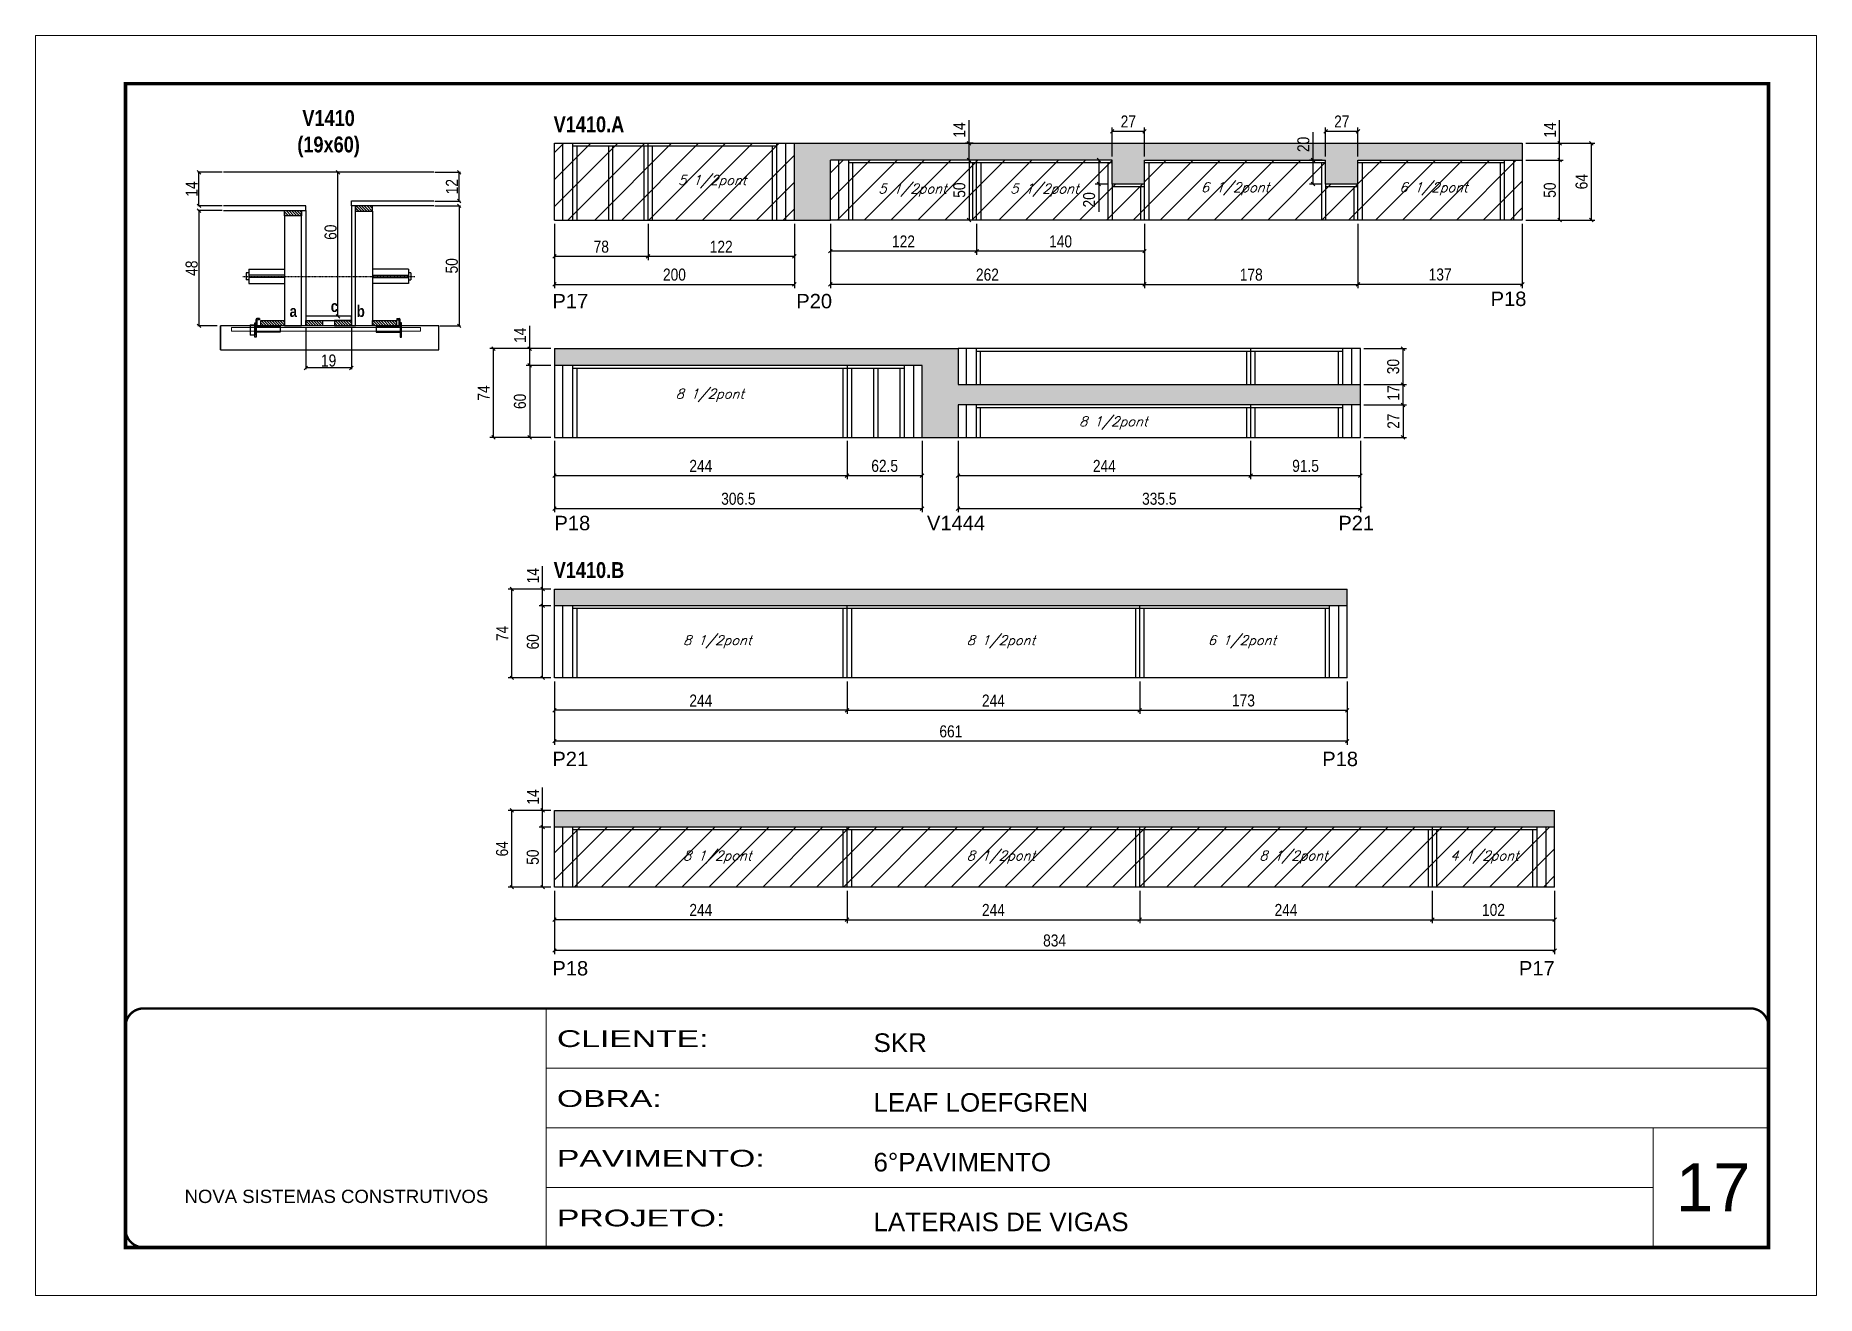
# Model space of a CAD drawing. Extents: x 3309 to 9563, y -2522 to 14608.
# Drawn here: x 3309 to 4794, y 8964 to 10014 of the extents above; entities that cross this region are included whole.
import ezdxf

# ---------------------------------------------------------------- set-up
doc = ezdxf.new("R2010")
doc.units = 0
for name, pattern in [('CONTINUO', [0]), ('DASHED', [0.75, 0.5, -0.25]), ('HIDDEN', [0.375, 0.25, -0.125])]:
    doc.linetypes.add(name, pattern=pattern)
for name, color, linetype in [('5', 5, 'Continuous'), ('barrote', 251, 'Continuous'), ('COTA', 241, 'Continuous'), ('detalhes', 4, 'Continuous'), ('NOMENCLATURA', 7, 'Continuous'), ('Painéis', 200, 'Continuous'), ('presilha', 1, 'Continuous'), ('SARR_2.2x10', 60, 'Continuous'), ('SARR_2.2x7', 40, 'Continuous'), ('SARR_3.5x7', 81, 'Continuous'), ('TENSOR', 3, 'Continuous'), ('texto', 7, 'Continuous')]:
    doc.layers.add(name, color=color, linetype=linetype)
for name, color, linetype, lineweight in [('CARIMBO', 255, 'Continuous', 9), ('CONCRETO', 251, 'Continuous', 25), ('Folhas', 255, 'Continuous', 9), ('Hachura', 251, 'Continuous', 9), ('SARRAFO DE PRESSAO', 251, 'DASHED', 9), ('SCO-___-LAJ', 2, 'Continuous', 0)]:
    doc.layers.add(name, color=color, linetype=linetype, lineweight=lineweight)
doc.styles.add('ARIAL', font='arial.ttf')
doc.styles.add('COTA TECNICA', font='techl___.ttf', dxfattribs={"height": 10})
doc.styles.add('COTA TECNICA 2X', font='techl___.ttf', dxfattribs={"height": 10})
doc.styles.add('Romans', font='romans.shx')
doc.styles.get("Standard").update_dxf_attribs({"font": 'arial.ttf'})
doc.styles.add('TECNICA', font='techb___.ttf', dxfattribs={"height": 10})
doc.styles.add('Tecnologia', font='')
doc.styles.get('Tecnologia').set_extended_font_data('Forgotten Futurist')
doc.dimstyles.new('PAINEL', dxfattribs={"dimtxt": 10, "dimasz": 3, "dimexe": 3, "dimexo": 3, "dimgap": 3, "dimtad": 1, "dimdec": 1, "dimzin": 12, "dimdsep": 46, "dimtxsty": 'COTA TECNICA', "dimblk1": 'OBLIQUE', "dimblk2": 'OBLIQUE', "dimsah": 1, "dimcen": 0.9, "dimclrd": 4, "dimclre": 4, "dimclrt": 240, "dimadec": 1, "dimazin": 3, "dimtfac": 1, "dimtdec": 1, "dimtmove": 0, "dimatfit": 3, "dimfxl": 1, "dimtolj": 1, "dimtzin": 12, "dimarcsym": 0})
doc.dimstyles.new('SECAO', dxfattribs={"dimscale": 0.333333, "dimtxt": 5, "dimasz": 9, "dimexe": 3, "dimexo": 3, "dimgap": 3, "dimtad": 1, "dimdec": 1, "dimlfac": 0.5, "dimzin": 12, "dimdsep": 46, "dimtxsty": 'COTA TECNICA 2X', "dimblk1": 'OBLIQUE', "dimblk2": 'OBLIQUE', "dimsah": 1, "dimcen": 0.9, "dimclrd": 4, "dimclre": 4, "dimclrt": 240, "dimadec": 1, "dimazin": 3, "dimtfac": 1, "dimtdec": 1, "dimtmove": 0, "dimatfit": 3, "dimfxl": 1, "dimtolj": 1, "dimtzin": 12, "dimarcsym": 0})
pattern_1 = [(135, (36770.1903, -113740.4296), (-1.122532015, -1.122532015), [])]

msp = doc.modelspace()

# ---------------------------------------------------------------- texts
at = {"layer": '5', "linetype": 'Continuous'}
for s, rotation, p in [('P17', 0.00004, (3740.38, 9786.27, 0)), ('P20', 0.00004, (3943.71, 9786.27, 0)), ('P18', 0.00004, (4522.73, 9788.2, 0)), ('P18', 359.99996, (3742.04, 9601.32, 0)), ('V1444', 359.99996, (4052.67, 9601.32, 0)), ('P21', 359.99996, (4395.73, 9601.32, 0)), ('P21', 0.00004, (3740.31, 9404.69, 0)), ('P18', 0.00004, (4382.31, 9404.69, 0)), ('P18', 0.00004, (3740.31, 9230.19, 0)), ('P17', 0.00004, (4546.31, 9230.19, 0))]:
    msp.add_text(s, height=12, rotation=rotation, dxfattribs=at).set_placement(p)
at = {"layer": 'CARIMBO', "style": 'ARIAL'}
msp.add_text('17', height=40, dxfattribs=at).set_placement((4677.23, 9033.7))
at = {"layer": 'detalhes', "style": 'TECNICA'}
for s, p in [('a', (3521.18, 9779.1)), ('c', (3555.47, 9783.21)), ('b', (3577.15, 9779.09))]:
    msp.add_text(s, height=9.6, dxfattribs=at).set_placement(p)
at = {"layer": 'NOMENCLATURA', "style": 'TECNICA'}
for s, p in [('V1410.A', (3741.39, 9933.02, 0)), ('V1410.B', (3741.39, 9561.5, 0))]:
    msp.add_text(s, height=13.2, dxfattribs=at).set_placement(p)
at = {"layer": 'NOMENCLATURA', "insert": (3553.68, 9951.44), "char_height": 13.2, "attachment_point": 2, "style": 'TECNICA'}
msp.add_mtext_dynamic_manual_height_columns('V1410\\P(19x60)', width=300.2766, gutter_width=1, heights=[0], dxfattribs=at)
at = {"layer": 'texto', "color": 2, "char_height": 8, "attachment_point": 5, "style": 'Romans'}
for s, insert in [('{\\Q19;\\C256;5 1/2pont}', (3873.61, 9891.84, 0)), ('{\\Q19;\\C256;5 1/2pont}', (4040.61, 9884.74, 0)), ('{\\Q19;\\C256;5 1/2pont}', (4150.61, 9884.74, 0)), ('{\\Q19;\\C256;6 1/2pont}', (4309.61, 9885.84, 0)), ('{\\Q19;\\C256;6 1/2pont}', (4475.11, 9885.84, 0)), ('{\\Q19;\\C256;8 1/2pont}', (3871.61, 9713.71, 0)), ('{\\Q19;\\C256;8 1/2pont}', (4208.11, 9690.71, 0)), ('{\\Q19;\\C256;8 1/2pont}', (3877.86, 9508.32, 0)), ('{\\Q19;\\C256;8 1/2pont}', (4114.36, 9508.32, 0)), ('{\\Q19;\\C256;6 1/2pont}', (4315.36, 9508.32, 0)), ('{\\Q19;\\C256;8 1/2pont}', (3877.86, 9328.82, 0)), ('{\\Q19;\\C256;8 1/2pont}', (4114.36, 9328.82, 0)), ('{\\Q19;\\C256;8 1/2pont}', (4358.36, 9328.82, 0)), ('{\\Q19;\\C256;4 1/2pont}', (4517.61, 9328.82, 0))]:
    msp.add_mtext(s, dxfattribs=dict(at, insert=insert))

# ---------------------------------------------------------------- blocks, each defined once
blk = doc.blocks.new('9999999999')
at = {"color": 30, "linetype": 'CONTINUO'}
for p, q in [((98564.6, 34230.2), (98564.6, 34429.4)), ((98564.6, 34379.6), (99584, 34379.6)), ((98564.6, 34329.8), (99488, 34329.8)), ((99584, 34329.8), (99488, 34329.8)), ((99488, 34329.8), (99488, 34230.2)), ((98564.6, 34280), (99488, 34280))]:
    blk.add_line(p, q, dxfattribs=at)
at = {"color": 30, "linetype": 'CONTINUO', "const_width": 2}
blk.add_lwpolyline([(99584, 34230.2), (99584, 34414.4, 0.414214), (99569, 34429.4), (98229, 34429.4, 0.414214), (98214, 34414.4), (98214, 34245.2, 0.414214), (98229, 34230.2), (99584, 34230.2)], format="xyb", dxfattribs=at)
at = {"layer": 'Folhas'}
blk.add_lwpolyline([(98139, 34190.2), (99624, 34190.2), (99624, 35240.2), (98139, 35240.2)], close=True, dxfattribs=at)
at = {"layer": 'Folhas', "color": 30, "const_width": 3}
blk.add_lwpolyline([(98214, 34230.2), (99584, 34230.2), (99584, 35200.2), (98214, 35200.2)], close=True, dxfattribs=at)
at = {"color": 7, "linetype": 'Continuous', "ltscale": 5, "style": 'ARIAL'}
for s, height, p in [('SKR', 15.48, (98837.7, 34393.1)), ('LEAF LOEFGREN', 15.483, (98837.7, 34343.3)), ('6°PAVIMENTO', 15.483, (98837.7, 34293.5)), ('NOVA SISTEMAS CONSTRUTIVOS', 11.059, (98263.2, 34267.2)), ('LATERAIS DE VIGAS', 15.483, (98837.7, 34243.7))]:
    blk.add_text(s, height=height, dxfattribs=at).set_placement(p)
at = {"layer": 'Folhas', "color": 7, "style": 'Tecnologia', "width": 1.5}
for s, p in [('CLIENTE:', (98573.7, 34397.2)), ('OBRA:', (98573.7, 34347.3)), ('PAVIMENTO:', (98573.7, 34297.5)), ('PROJETO:', (98573.7, 34247.7))]:
    blk.add_text(s, height=14, dxfattribs=at).set_placement(p)
blk = doc.blocks.new('_Oblique')
at = {"color": 0, "linetype": 'ByBlock', "lineweight": -2}
blk.add_line((-0.5, -0.5), (0.5, 0.5), dxfattribs=at)
blk = doc.blocks.new('*D1964')
at = {"layer": 'COTA', "color": 4, "lineweight": -2, "transparency": 16777216}
for p, q in [((3534.7, 9770.7), (3534.7, 9735.6)), ((3572.7, 9770.7), (3572.7, 9735.6)), ((3572.7, 9736.6), (3534.7, 9736.6))]:
    blk.add_line(p, q, dxfattribs=at)
at = {"layer": 'Defpoints', "color": 0, "transparency": 16777216}
for p in [(3534.7, 9771.7), (3572.7, 9771.7), (3534.7, 9736.6)]:
    blk.add_point(p, dxfattribs=at)
at = {"layer": 'COTA', "color": 4, "lineweight": -2, "transparency": 16777216, "xscale": 3, "yscale": 3, "zscale": 3, "rotation": 180}
blk.add_blockref('_Oblique', (3534.7, 9736.6), dxfattribs=at)
at = {"layer": 'COTA', "color": 4, "lineweight": -2, "transparency": 16777216, "xscale": 3, "yscale": 3, "zscale": 3}
blk.add_blockref('_Oblique', (3572.7, 9736.6), dxfattribs=at)
at = {"layer": 'COTA', "color": 240, "transparency": 16777216, "insert": (3553.7, 9742.7), "char_height": 10, "attachment_point": 5, "style": 'COTA TECNICA 2X'}
blk.add_mtext('\\A1;19', dxfattribs=at)
blk = doc.blocks.new('PRESILHA METÁLICA 1')
at = {"layer": 'presilha'}
for p, q in [((0, 13), (6, 13)), ((0, 13), (0, 0)), ((6, 0), (0, 0)), ((6, 15.5), (7.5, 15.5)), ((6, -2.5), (6, 15.5)), ((6, 13), (6, 0)), ((7.5, 10.6), (7.5, 19.9)), ((7.5, 15.5), (7.5, -2.5)), ((37.5, 4.1), (7.5, 4.1)), ((12, 21), (8.6, 21)), ((9, 11.6), (9, 18.9)), ((12, 19.5), (9.6, 19.5)), ((37.5, 11), (9.6, 11)), ((12, 21), (12, 19.5)), ((37.5, 11), (37.5, 4.1)), ((7.5, -2.5), (6, -2.5))]:
    blk.add_line(p, q, dxfattribs=at)
for centre, radius, start, end in [((8.6, 19.9), 1.14, 90, 180), ((9.6, 18.9), 0.57, 90, 180), ((9.6, 11.6), 0.57, 180, 270)]:
    blk.add_arc(centre, radius, start, end, dxfattribs=at)
blk = doc.blocks.new('PRESILHA METÁLICA 2')
at = {"layer": 'presilha'}
for p, q in [((-5.2, 23.5), (-5.2, 22)), ((-5.2, 23.5), (-1.9, 23.5)), ((-0.8, 14.6), (-0.8, 22.4)), ((-30.8, 13.5), (-30.8, 6.6)), ((-30.8, 13.5), (-2.8, 13.5)), ((-30.8, 6.6), (-0.8, 6.6)), ((-5.2, 22), (-2.8, 22)), ((-2.2, 14.1), (-2.2, 21.4)), ((0.8, 18), (-0.8, 18)), ((-0.8, 18), (-0.8, 0)), ((-0.8, 0), (0.8, 0)), ((0.8, 0), (0.8, 18))]:
    blk.add_line(p, q, dxfattribs=at)
for centre, radius, start, end in [((-1.9, 22.4), 1.14, 0, 90), ((-2.8, 21.4), 0.57, 0, 90), ((-2.8, 14.1), 0.57, 270, 0)]:
    blk.add_arc(centre, radius, start, end, dxfattribs=at)
blk = doc.blocks.new('*D1965')
at = {"layer": 'COTA', "color": 4, "lineweight": -2, "transparency": 16777216}
for p, q in [((3465, 9867.7), (3444.6, 9867.7)), ((3445.6, 9867.7), (3445.6, 9771.7)), ((3460.8, 9771.7), (3444.6, 9771.7))]:
    blk.add_line(p, q, dxfattribs=at)
at = {"layer": 'Defpoints', "color": 0, "transparency": 16777216}
for p in [(3466, 9867.7), (3445.6, 9771.7), (3461.8, 9771.7)]:
    blk.add_point(p, dxfattribs=at)
at = {"layer": 'COTA', "color": 4, "lineweight": -2, "transparency": 16777216, "xscale": 3, "yscale": 3, "zscale": 3}
for p, rotation in [((3445.6, 9867.7), 90), ((3445.6, 9771.7), 270)]:
    blk.add_blockref('_Oblique', p, dxfattribs=dict(at, rotation=rotation))
at = {"layer": 'COTA', "color": 240, "transparency": 16777216, "insert": (3439.5, 9819.7), "char_height": 10, "attachment_point": 5, "rotation": 90, "style": 'COTA TECNICA 2X'}
blk.add_mtext('\\A1;48', dxfattribs=at)
blk = doc.blocks.new('*D1966')
at = {"layer": 'COTA', "color": 4, "lineweight": -2, "transparency": 16777216}
for p, q in [((3642.4, 9871.7), (3663.6, 9871.7)), ((3662.6, 9871.7), (3662.6, 9771.7)), ((3646.5, 9771.7), (3663.6, 9771.7))]:
    blk.add_line(p, q, dxfattribs=at)
at = {"layer": 'Defpoints', "color": 0, "transparency": 16777216}
for p in [(3641.4, 9871.7), (3645.5, 9771.7), (3662.6, 9771.7)]:
    blk.add_point(p, dxfattribs=at)
at = {"layer": 'COTA', "color": 4, "lineweight": -2, "transparency": 16777216, "xscale": 3, "yscale": 3, "zscale": 3}
for p, rotation in [((3662.6, 9871.7), 90), ((3662.6, 9771.7), 270)]:
    blk.add_blockref('_Oblique', p, dxfattribs=dict(at, rotation=rotation))
at = {"layer": 'COTA', "color": 240, "transparency": 16777216, "insert": (3656.5, 9821.7), "char_height": 10, "attachment_point": 5, "rotation": 90, "style": 'COTA TECNICA 2X'}
blk.add_mtext('\\A1;50', dxfattribs=at)
blk = doc.blocks.new('*D1967')
at = {"layer": 'COTA', "color": 4, "lineweight": -2, "transparency": 16777216}
for p, q in [((3571.7, 9899.7), (3560.5, 9899.7)), ((3561.5, 9779.7), (3561.5, 9899.7)), ((3571.7, 9779.7), (3560.5, 9779.7))]:
    blk.add_line(p, q, dxfattribs=at)
at = {"layer": 'Defpoints', "color": 0, "transparency": 16777216}
for p in [(3561.5, 9899.7), (3572.7, 9899.7), (3572.7, 9779.7)]:
    blk.add_point(p, dxfattribs=at)
at = {"layer": 'COTA', "color": 4, "lineweight": -2, "transparency": 16777216, "xscale": 3, "yscale": 3, "zscale": 3}
for p, rotation in [((3561.5, 9899.7), 90), ((3561.5, 9779.7), 270)]:
    blk.add_blockref('_Oblique', p, dxfattribs=dict(at, rotation=rotation))
at = {"layer": 'COTA', "color": 240, "transparency": 16777216, "insert": (3555.4, 9849.7), "char_height": 10, "attachment_point": 5, "rotation": 90, "style": 'COTA TECNICA 2X'}
blk.add_mtext('\\A1;60', dxfattribs=at)
blk = doc.blocks.new('*D1968')
at = {"layer": 'COTA', "color": 4, "lineweight": -2, "transparency": 16777216}
for p, q in [((3642.4, 9899.7), (3663.6, 9899.7)), ((3662.6, 9875.7), (3662.6, 9899.7)), ((3642.4, 9875.7), (3663.6, 9875.7))]:
    blk.add_line(p, q, dxfattribs=at)
at = {"layer": 'Defpoints', "color": 0, "transparency": 16777216}
for p in [(3641.4, 9899.7), (3662.6, 9899.7), (3641.4, 9875.7)]:
    blk.add_point(p, dxfattribs=at)
at = {"layer": 'COTA', "color": 4, "lineweight": -2, "transparency": 16777216, "xscale": 3, "yscale": 3, "zscale": 3}
for p, rotation in [((3662.6, 9899.7), 90), ((3662.6, 9875.7), 270)]:
    blk.add_blockref('_Oblique', p, dxfattribs=dict(at, rotation=rotation))
at = {"layer": 'COTA', "color": 240, "transparency": 16777216, "insert": (3656.5, 9887.7), "char_height": 10, "attachment_point": 5, "rotation": 90, "style": 'COTA TECNICA 2X'}
blk.add_mtext('\\A1;12', dxfattribs=at)
blk = doc.blocks.new('*D1969')
at = {"layer": 'COTA', "color": 4, "lineweight": -2, "transparency": 16777216}
for p, q in [((3465, 9899.7), (3444.6, 9899.7)), ((3445.6, 9871.7), (3445.6, 9899.7)), ((3465, 9871.7), (3444.6, 9871.7))]:
    blk.add_line(p, q, dxfattribs=at)
at = {"layer": 'Defpoints', "color": 0, "transparency": 16777216}
for p in [(3445.6, 9899.7), (3466, 9899.7), (3466, 9871.7)]:
    blk.add_point(p, dxfattribs=at)
at = {"layer": 'COTA', "color": 4, "lineweight": -2, "transparency": 16777216, "xscale": 3, "yscale": 3, "zscale": 3}
for p, rotation in [((3445.6, 9899.7), 90), ((3445.6, 9871.7), 270)]:
    blk.add_blockref('_Oblique', p, dxfattribs=dict(at, rotation=rotation))
at = {"layer": 'COTA', "color": 240, "transparency": 16777216, "insert": (3439.5, 9885.7), "char_height": 10, "attachment_point": 5, "rotation": 90, "style": 'COTA TECNICA 2X'}
blk.add_mtext('\\A1;14', dxfattribs=at)
blk = doc.blocks.new('*D1970')
at = {"layer": 'COTA', "color": 4, "linetype": 'ByBlock', "lineweight": -2, "transparency": 16777216}
for p, q in [((3742.1, 9856.8), (3742.1, 9803.2)), ((3942.1, 9856.8), (3942.1, 9803.2)), ((3742.1, 9806.2), (3942.1, 9806.2))]:
    blk.add_line(p, q, dxfattribs=at)
at = {"layer": 'Defpoints', "color": 0, "linetype": 'ByBlock', "transparency": 16777216}
for p in [(3742.1, 9859.8), (3942.1, 9859.8), (3942.1, 9806.2)]:
    blk.add_point(p, dxfattribs=at)
at = {"layer": 'COTA', "color": 4, "linetype": 'ByBlock', "lineweight": -2, "transparency": 16777216, "xscale": 3, "yscale": 3, "zscale": 3, "rotation": 180}
blk.add_blockref('_Oblique', (3742.1, 9806.2), dxfattribs=at)
at = {"layer": 'COTA', "color": 4, "linetype": 'ByBlock', "lineweight": -2, "transparency": 16777216, "xscale": 3, "yscale": 3, "zscale": 3}
blk.add_blockref('_Oblique', (3942.1, 9806.2), dxfattribs=at)
at = {"layer": 'COTA', "color": 240, "linetype": 'ByBlock', "transparency": 16777216, "insert": (3842.1, 9814.3), "char_height": 10, "attachment_point": 5, "style": 'COTA TECNICA'}
blk.add_mtext('\\A1;200', dxfattribs=at)
blk = doc.blocks.new('*D1971')
at = {"layer": 'COTA', "color": 4, "lineweight": -2, "transparency": 16777216}
for p, q in [((3820.1, 9856.8), (3820.1, 9826.5)), ((3942.1, 9856.8), (3942.1, 9826.5)), ((3942.1, 9829.5), (3820.1, 9829.5))]:
    blk.add_line(p, q, dxfattribs=at)
at = {"layer": 'Defpoints', "color": 0, "transparency": 16777216}
for p in [(3820.1, 9859.8), (3942.1, 9859.8), (3820.1, 9829.5)]:
    blk.add_point(p, dxfattribs=at)
at = {"layer": 'COTA', "color": 4, "lineweight": -2, "transparency": 16777216, "xscale": 3, "yscale": 3, "zscale": 3, "rotation": 180}
blk.add_blockref('_Oblique', (3820.1, 9829.5), dxfattribs=at)
at = {"layer": 'COTA', "color": 4, "lineweight": -2, "transparency": 16777216, "xscale": 3, "yscale": 3, "zscale": 3}
blk.add_blockref('_Oblique', (3942.1, 9829.5), dxfattribs=at)
at = {"layer": 'COTA', "color": 240, "transparency": 16777216, "insert": (3881.1, 9837.6), "char_height": 10, "attachment_point": 5, "style": 'COTA TECNICA'}
blk.add_mtext('\\A1;122', dxfattribs=at)
blk = doc.blocks.new('*D1972')
at = {"layer": 'COTA', "color": 4, "lineweight": -2, "transparency": 16777216}
for p, q in [((3742.1, 9856.8), (3742.1, 9826.5)), ((3820.1, 9856.8), (3820.1, 9826.5)), ((3820.1, 9829.5), (3742.1, 9829.5))]:
    blk.add_line(p, q, dxfattribs=at)
at = {"layer": 'Defpoints', "color": 0, "transparency": 16777216}
for p in [(3742.1, 9859.8), (3820.1, 9859.8), (3742.1, 9829.5)]:
    blk.add_point(p, dxfattribs=at)
at = {"layer": 'COTA', "color": 4, "lineweight": -2, "transparency": 16777216, "xscale": 3, "yscale": 3, "zscale": 3, "rotation": 180}
blk.add_blockref('_Oblique', (3742.1, 9829.5), dxfattribs=at)
at = {"layer": 'COTA', "color": 4, "lineweight": -2, "transparency": 16777216, "xscale": 3, "yscale": 3, "zscale": 3}
blk.add_blockref('_Oblique', (3820.1, 9829.5), dxfattribs=at)
at = {"layer": 'COTA', "color": 240, "transparency": 16777216, "insert": (3781.1, 9837.6), "char_height": 10, "attachment_point": 5, "style": 'COTA TECNICA'}
blk.add_mtext('\\A1;78', dxfattribs=at)
blk = doc.blocks.new('*D1959')
at = {"layer": 'COTA', "color": 4, "linetype": 'ByBlock', "lineweight": -2, "transparency": 16777216}
for p, q in [((4094.1, 9856.8), (4094.1, 9830.9)), ((4234.1, 9856.8), (4234.1, 9830.9)), ((4234.1, 9833.9), (4094.1, 9833.9))]:
    blk.add_line(p, q, dxfattribs=at)
at = {"layer": 'Defpoints', "color": 0, "linetype": 'ByBlock', "transparency": 16777216}
for p in [(4094.1, 9859.8), (4234.1, 9859.8), (4094.1, 9833.9)]:
    blk.add_point(p, dxfattribs=at)
at = {"layer": 'COTA', "color": 4, "linetype": 'ByBlock', "lineweight": -2, "transparency": 16777216, "xscale": 3, "yscale": 3, "zscale": 3, "rotation": 180}
blk.add_blockref('_Oblique', (4094.1, 9833.9), dxfattribs=at)
at = {"layer": 'COTA', "color": 4, "linetype": 'ByBlock', "lineweight": -2, "transparency": 16777216, "xscale": 3, "yscale": 3, "zscale": 3}
blk.add_blockref('_Oblique', (4234.1, 9833.9), dxfattribs=at)
at = {"layer": 'COTA', "color": 240, "linetype": 'ByBlock', "transparency": 16777216, "insert": (4164.1, 9842), "char_height": 10, "attachment_point": 5, "style": 'COTA TECNICA'}
blk.add_mtext('\\A1;140', dxfattribs=at)
blk = doc.blocks.new('*D1960')
at = {"layer": 'COTA', "color": 4, "linetype": 'ByBlock', "lineweight": -2, "transparency": 16777216}
for p, q in [((3972.1, 9856.8), (3972.1, 9830.9)), ((4094.1, 9856.8), (4094.1, 9830.9)), ((4094.1, 9833.9), (3972.1, 9833.9))]:
    blk.add_line(p, q, dxfattribs=at)
at = {"layer": 'Defpoints', "color": 0, "linetype": 'ByBlock', "transparency": 16777216}
for p in [(3972.1, 9859.8), (4094.1, 9859.8), (3972.1, 9833.9)]:
    blk.add_point(p, dxfattribs=at)
at = {"layer": 'COTA', "color": 4, "linetype": 'ByBlock', "lineweight": -2, "transparency": 16777216, "xscale": 3, "yscale": 3, "zscale": 3, "rotation": 180}
blk.add_blockref('_Oblique', (3972.1, 9833.9), dxfattribs=at)
at = {"layer": 'COTA', "color": 4, "linetype": 'ByBlock', "lineweight": -2, "transparency": 16777216, "xscale": 3, "yscale": 3, "zscale": 3}
blk.add_blockref('_Oblique', (4094.1, 9833.9), dxfattribs=at)
at = {"layer": 'COTA', "color": 240, "linetype": 'ByBlock', "transparency": 16777216, "insert": (4033.1, 9842), "char_height": 10, "attachment_point": 5, "style": 'COTA TECNICA'}
blk.add_mtext('\\A1;122', dxfattribs=at)
blk = doc.blocks.new('*D1973')
at = {"layer": 'COTA', "color": 4, "linetype": 'ByBlock', "lineweight": -2, "transparency": 16777216}
for p, q in [((3972.1, 9856.8), (3972.1, 9803.2)), ((4234.1, 9856.8), (4234.1, 9803.2)), ((4234.1, 9806.2), (3972.1, 9806.2))]:
    blk.add_line(p, q, dxfattribs=at)
at = {"layer": 'Defpoints', "color": 0, "linetype": 'ByBlock', "transparency": 16777216}
for p in [(3972.1, 9859.8), (4234.1, 9859.8), (3972.1, 9806.2)]:
    blk.add_point(p, dxfattribs=at)
at = {"layer": 'COTA', "color": 4, "linetype": 'ByBlock', "lineweight": -2, "transparency": 16777216, "xscale": 3, "yscale": 3, "zscale": 3, "rotation": 180}
blk.add_blockref('_Oblique', (3972.1, 9806.2), dxfattribs=at)
at = {"layer": 'COTA', "color": 4, "linetype": 'ByBlock', "lineweight": -2, "transparency": 16777216, "xscale": 3, "yscale": 3, "zscale": 3}
blk.add_blockref('_Oblique', (4234.1, 9806.2), dxfattribs=at)
at = {"layer": 'COTA', "color": 240, "linetype": 'ByBlock', "transparency": 16777216, "insert": (4103.1, 9814.3), "char_height": 10, "attachment_point": 5, "style": 'COTA TECNICA'}
blk.add_mtext('\\A1;262', dxfattribs=at)
blk = doc.blocks.new('*D1974')
at = {"layer": 'COTA', "color": 4, "lineweight": -2, "transparency": 16777216}
for p, q in [((4234.1, 9856.8), (4234.1, 9803.2)), ((4412.1, 9856.8), (4412.1, 9803.2)), ((4234.1, 9806.2), (4412.1, 9806.2))]:
    blk.add_line(p, q, dxfattribs=at)
at = {"layer": 'Defpoints', "color": 0, "transparency": 16777216}
for p in [(4234.1, 9859.8), (4412.1, 9859.8), (4412.1, 9806.2)]:
    blk.add_point(p, dxfattribs=at)
at = {"layer": 'COTA', "color": 4, "lineweight": -2, "transparency": 16777216, "xscale": 3, "yscale": 3, "zscale": 3, "rotation": 180}
blk.add_blockref('_Oblique', (4234.1, 9806.2), dxfattribs=at)
at = {"layer": 'COTA', "color": 4, "lineweight": -2, "transparency": 16777216, "xscale": 3, "yscale": 3, "zscale": 3}
blk.add_blockref('_Oblique', (4412.1, 9806.2), dxfattribs=at)
at = {"layer": 'COTA', "color": 240, "transparency": 16777216, "insert": (4323.1, 9814.3), "char_height": 10, "attachment_point": 5, "style": 'COTA TECNICA'}
blk.add_mtext('\\A1;178', dxfattribs=at)
blk = doc.blocks.new('*D1975')
at = {"layer": 'COTA', "color": 4, "lineweight": -2, "transparency": 16777216}
for p, q in [((4204.1, 9909.8), (4193, 9909.8)), ((4196, 9909.8), (4196, 9889.8)), ((4204.1, 9889.8), (4193, 9889.8)), ((4196, 9889.8), (4196, 9866.6))]:
    blk.add_line(p, q, dxfattribs=at)
at = {"layer": 'Defpoints', "color": 0, "transparency": 16777216}
for p in [(4207.1, 9909.8), (4196, 9889.8), (4207.1, 9889.8)]:
    blk.add_point(p, dxfattribs=at)
at = {"layer": 'COTA', "color": 4, "lineweight": -2, "transparency": 16777216, "xscale": 3, "yscale": 3, "zscale": 3}
for p, rotation in [((4196, 9909.8), 90), ((4196, 9889.8), 270)]:
    blk.add_blockref('_Oblique', p, dxfattribs=dict(at, rotation=rotation))
at = {"layer": 'COTA', "color": 240, "transparency": 16777216, "insert": (4187.9, 9876.7), "char_height": 10, "attachment_point": 5, "rotation": 90, "style": 'COTA TECNICA'}
blk.add_mtext('\\A1;20', dxfattribs=at)
blk = doc.blocks.new('*D1976')
at = {"layer": 'COTA', "color": 4, "lineweight": -2, "transparency": 16777216}
for p, q in [((4207.1, 9912.8), (4207.1, 9936.9)), ((4234.1, 9912.8), (4234.1, 9936.9)), ((4207.1, 9933.9), (4234.1, 9933.9))]:
    blk.add_line(p, q, dxfattribs=at)
at = {"layer": 'Defpoints', "color": 0, "transparency": 16777216}
for p in [(4234.1, 9933.9), (4207.1, 9909.8), (4234.1, 9909.8)]:
    blk.add_point(p, dxfattribs=at)
at = {"layer": 'COTA', "color": 4, "lineweight": -2, "transparency": 16777216, "xscale": 3, "yscale": 3, "zscale": 3, "rotation": 180}
blk.add_blockref('_Oblique', (4207.1, 9933.9), dxfattribs=at)
at = {"layer": 'COTA', "color": 4, "lineweight": -2, "transparency": 16777216, "xscale": 3, "yscale": 3, "zscale": 3}
blk.add_blockref('_Oblique', (4234.1, 9933.9), dxfattribs=at)
at = {"layer": 'COTA', "color": 240, "transparency": 16777216, "insert": (4220.6, 9942), "char_height": 10, "attachment_point": 5, "style": 'COTA TECNICA'}
blk.add_mtext('\\A1;27', dxfattribs=at)
blk = doc.blocks.new('*D1977')
at = {"layer": 'COTA', "color": 4, "lineweight": -2, "transparency": 16777216}
for p, q in [((4385.1, 9912.8), (4385.1, 9936.9)), ((4412.1, 9912.8), (4412.1, 9936.9)), ((4385.1, 9933.9), (4412.1, 9933.9))]:
    blk.add_line(p, q, dxfattribs=at)
at = {"layer": 'Defpoints', "color": 0, "transparency": 16777216}
for p in [(4412.1, 9933.9), (4385.1, 9909.8), (4412.1, 9909.8)]:
    blk.add_point(p, dxfattribs=at)
at = {"layer": 'COTA', "color": 4, "lineweight": -2, "transparency": 16777216, "xscale": 3, "yscale": 3, "zscale": 3, "rotation": 180}
blk.add_blockref('_Oblique', (4385.1, 9933.9), dxfattribs=at)
at = {"layer": 'COTA', "color": 4, "lineweight": -2, "transparency": 16777216, "xscale": 3, "yscale": 3, "zscale": 3}
blk.add_blockref('_Oblique', (4412.1, 9933.9), dxfattribs=at)
at = {"layer": 'COTA', "color": 240, "transparency": 16777216, "insert": (4398.6, 9942), "char_height": 10, "attachment_point": 5, "style": 'COTA TECNICA'}
blk.add_mtext('\\A1;27', dxfattribs=at)
blk = doc.blocks.new('*D1961')
at = {"layer": 'COTA', "color": 4, "lineweight": -2, "transparency": 16777216}
for p, q in [((4552.1, 9909.8), (4583.2, 9909.8)), ((4580.2, 9859.8), (4580.2, 9909.8)), ((4552.1, 9859.8), (4583.2, 9859.8))]:
    blk.add_line(p, q, dxfattribs=at)
at = {"layer": 'Defpoints', "color": 0, "transparency": 16777216}
for p in [(4549.1, 9909.8), (4580.2, 9909.8), (4549.1, 9859.8)]:
    blk.add_point(p, dxfattribs=at)
at = {"layer": 'COTA', "color": 4, "lineweight": -2, "transparency": 16777216, "xscale": 3, "yscale": 3, "zscale": 3}
for p, rotation in [((4580.2, 9909.8), 90), ((4580.2, 9859.8), 270)]:
    blk.add_blockref('_Oblique', p, dxfattribs=dict(at, rotation=rotation))
at = {"layer": 'COTA', "color": 240, "transparency": 16777216, "insert": (4572.1, 9884.8), "char_height": 10, "attachment_point": 5, "rotation": 90, "style": 'COTA TECNICA'}
blk.add_mtext('\\A1;50', dxfattribs=at)
blk = doc.blocks.new('*D1962')
at = {"layer": 'COTA', "color": 4, "lineweight": -2, "transparency": 16777216}
for p, q in [((4580.2, 9923.8), (4580.2, 9943)), ((4552.1, 9923.8), (4583.2, 9923.8)), ((4580.2, 9909.8), (4580.2, 9923.8)), ((4552.1, 9909.8), (4583.2, 9909.8))]:
    blk.add_line(p, q, dxfattribs=at)
at = {"layer": 'Defpoints', "color": 0, "transparency": 16777216}
for p in [(4549.1, 9923.8), (4580.2, 9923.8), (4549.1, 9909.8)]:
    blk.add_point(p, dxfattribs=at)
at = {"layer": 'COTA', "color": 4, "lineweight": -2, "transparency": 16777216, "xscale": 3, "yscale": 3, "zscale": 3}
for p, rotation in [((4580.2, 9923.8), 90), ((4580.2, 9909.8), 270)]:
    blk.add_blockref('_Oblique', p, dxfattribs=dict(at, rotation=rotation))
at = {"layer": 'COTA', "color": 240, "transparency": 16777216, "insert": (4572.1, 9934.9), "char_height": 10, "attachment_point": 5, "rotation": 90, "style": 'COTA TECNICA'}
blk.add_mtext('\\A1;14', dxfattribs=at)
blk = doc.blocks.new('*D1963')
at = {"layer": 'COTA', "color": 4, "lineweight": -2, "transparency": 16777216}
for p, q in [((4552.1, 9923.8), (4609.7, 9923.8)), ((4606.7, 9859.8), (4606.7, 9923.8)), ((4552.1, 9859.8), (4609.7, 9859.8))]:
    blk.add_line(p, q, dxfattribs=at)
at = {"layer": 'Defpoints', "color": 0, "transparency": 16777216}
for p in [(4549.1, 9923.8), (4606.7, 9923.8), (4549.1, 9859.8)]:
    blk.add_point(p, dxfattribs=at)
at = {"layer": 'COTA', "color": 4, "lineweight": -2, "transparency": 16777216, "xscale": 3, "yscale": 3, "zscale": 3}
for p, rotation in [((4606.7, 9923.8), 90), ((4606.7, 9859.8), 270)]:
    blk.add_blockref('_Oblique', p, dxfattribs=dict(at, rotation=rotation))
at = {"layer": 'COTA', "color": 240, "transparency": 16777216, "insert": (4598.6, 9891.8), "char_height": 10, "attachment_point": 5, "rotation": 90, "style": 'COTA TECNICA'}
blk.add_mtext('\\A1;64', dxfattribs=at)
blk = doc.blocks.new('*D1978')
at = {"layer": 'COTA', "color": 4, "lineweight": -2, "transparency": 16777216}
for p, q in [((4412.1, 9856.8), (4412.1, 9803.2)), ((4549.1, 9856.8), (4549.1, 9803.2)), ((4549.1, 9806.2), (4412.1, 9806.2))]:
    blk.add_line(p, q, dxfattribs=at)
at = {"layer": 'Defpoints', "color": 0, "transparency": 16777216}
for p in [(4412.1, 9859.8), (4549.1, 9859.8), (4412.1, 9806.2)]:
    blk.add_point(p, dxfattribs=at)
at = {"layer": 'COTA', "color": 4, "lineweight": -2, "transparency": 16777216, "xscale": 3, "yscale": 3, "zscale": 3, "rotation": 180}
blk.add_blockref('_Oblique', (4412.1, 9806.2), dxfattribs=at)
at = {"layer": 'COTA', "color": 4, "lineweight": -2, "transparency": 16777216, "xscale": 3, "yscale": 3, "zscale": 3}
blk.add_blockref('_Oblique', (4549.1, 9806.2), dxfattribs=at)
at = {"layer": 'COTA', "color": 240, "transparency": 16777216, "insert": (4480.6, 9814.4), "char_height": 10, "attachment_point": 5, "style": 'COTA TECNICA'}
blk.add_mtext('\\A1;137', dxfattribs=at)
blk = doc.blocks.new('*D1979')
at = {"layer": 'COTA', "color": 4, "lineweight": -2, "transparency": 16777216}
for p, q in [((4374.7, 9909.8), (4374.7, 9933)), ((4382.1, 9909.8), (4371.7, 9909.8)), ((4374.7, 9889.8), (4374.7, 9909.8)), ((4382.1, 9889.8), (4371.7, 9889.8))]:
    blk.add_line(p, q, dxfattribs=at)
at = {"layer": 'Defpoints', "color": 0, "transparency": 16777216}
for p in [(4374.7, 9909.8), (4385.1, 9909.8), (4385.1, 9889.8)]:
    blk.add_point(p, dxfattribs=at)
at = {"layer": 'COTA', "color": 4, "lineweight": -2, "transparency": 16777216, "xscale": 3, "yscale": 3, "zscale": 3}
for p, rotation in [((4374.7, 9909.8), 90), ((4374.7, 9889.8), 270)]:
    blk.add_blockref('_Oblique', p, dxfattribs=dict(at, rotation=rotation))
at = {"layer": 'COTA', "color": 240, "transparency": 16777216, "insert": (4366.6, 9922.9), "char_height": 10, "attachment_point": 5, "rotation": 90, "style": 'COTA TECNICA'}
blk.add_mtext('\\A1;20', dxfattribs=at)
blk = doc.blocks.new('*D1980')
at = {"layer": 'COTA', "color": 4, "lineweight": -2, "transparency": 16777216}
for p, q in [((4091.1, 9909.8), (4084.8, 9909.8)), ((4087.8, 9909.8), (4087.8, 9859.8)), ((4091.1, 9859.8), (4084.8, 9859.8))]:
    blk.add_line(p, q, dxfattribs=at)
at = {"layer": 'Defpoints', "color": 0, "transparency": 16777216}
for p in [(4094.1, 9909.8, 0), (4087.8, 9859.8), (4094.1, 9859.8, 0)]:
    blk.add_point(p, dxfattribs=at)
at = {"layer": 'COTA', "color": 4, "lineweight": -2, "transparency": 16777216, "xscale": 3, "yscale": 3, "zscale": 3}
for p, rotation in [((4087.8, 9909.8), 90), ((4087.8, 9859.8), 270)]:
    blk.add_blockref('_Oblique', p, dxfattribs=dict(at, rotation=rotation))
at = {"layer": 'COTA', "color": 240, "transparency": 16777216, "insert": (4079.7, 9884.8), "char_height": 10, "attachment_point": 5, "rotation": 90, "style": 'COTA TECNICA'}
blk.add_mtext('\\A1;50', dxfattribs=at)
blk = doc.blocks.new('*D1981')
at = {"layer": 'COTA', "color": 4, "lineweight": -2, "transparency": 16777216}
for p, q in [((4087.8, 9923.8), (4087.8, 9943)), ((4091.1, 9923.8), (4084.8, 9923.8)), ((4087.8, 9909.8), (4087.8, 9923.8)), ((4091.1, 9909.8), (4084.8, 9909.8))]:
    blk.add_line(p, q, dxfattribs=at)
at = {"layer": 'Defpoints', "color": 0, "transparency": 16777216}
for p in [(4087.8, 9923.8), (4094.1, 9923.8, 0), (4094.1, 9909.8, 0)]:
    blk.add_point(p, dxfattribs=at)
at = {"layer": 'COTA', "color": 4, "lineweight": -2, "transparency": 16777216, "xscale": 3, "yscale": 3, "zscale": 3}
for p, rotation in [((4087.8, 9923.8), 90), ((4087.8, 9909.8), 270)]:
    blk.add_blockref('_Oblique', p, dxfattribs=dict(at, rotation=rotation))
at = {"layer": 'COTA', "color": 240, "transparency": 16777216, "insert": (4079.7, 9934.9), "char_height": 10, "attachment_point": 5, "rotation": 90, "style": 'COTA TECNICA'}
blk.add_mtext('\\A1;14', dxfattribs=at)
blk = doc.blocks.new('*D1982')
at = {"layer": 'COTA', "color": 4, "lineweight": -2, "transparency": 16777216}
for p, q in [((3742.1, 9675.7), (3742.1, 9616.3)), ((4048.6, 9675.7), (4048.6, 9616.3)), ((3742.1, 9619.3), (4048.6, 9619.3))]:
    blk.add_line(p, q, dxfattribs=at)
at = {"layer": 'Defpoints', "color": 0, "transparency": 16777216}
for p in [(3742.1, 9678.7), (4048.6, 9678.7), (4048.6, 9619.3)]:
    blk.add_point(p, dxfattribs=at)
at = {"layer": 'COTA', "color": 4, "lineweight": -2, "transparency": 16777216, "xscale": 3, "yscale": 3, "zscale": 3, "rotation": 180}
blk.add_blockref('_Oblique', (3742.1, 9619.3), dxfattribs=at)
at = {"layer": 'COTA', "color": 4, "lineweight": -2, "transparency": 16777216, "xscale": 3, "yscale": 3, "zscale": 3}
blk.add_blockref('_Oblique', (4048.6, 9619.3), dxfattribs=at)
at = {"layer": 'COTA', "color": 240, "transparency": 16777216, "insert": (3895.4, 9627.5), "char_height": 10, "attachment_point": 5, "style": 'COTA TECNICA'}
blk.add_mtext('\\A1;306.5', dxfattribs=at)
blk = doc.blocks.new('*D1983')
at = {"layer": 'COTA', "color": 4, "lineweight": -2, "transparency": 16777216}
for p, q in [((3742.1, 9675.7), (3742.1, 9643.8)), ((3986.1, 9675.7), (3986.1, 9643.8)), ((3742.1, 9646.8), (3986.1, 9646.8))]:
    blk.add_line(p, q, dxfattribs=at)
at = {"layer": 'Defpoints', "color": 0, "transparency": 16777216}
for p in [(3742.1, 9678.7), (3986.1, 9678.7), (3986.1, 9646.8)]:
    blk.add_point(p, dxfattribs=at)
at = {"layer": 'COTA', "color": 4, "lineweight": -2, "transparency": 16777216, "xscale": 3, "yscale": 3, "zscale": 3, "rotation": 180}
blk.add_blockref('_Oblique', (3742.1, 9646.8), dxfattribs=at)
at = {"layer": 'COTA', "color": 4, "lineweight": -2, "transparency": 16777216, "xscale": 3, "yscale": 3, "zscale": 3}
blk.add_blockref('_Oblique', (3986.1, 9646.8), dxfattribs=at)
at = {"layer": 'COTA', "color": 240, "transparency": 16777216, "insert": (3864.1, 9654.9), "char_height": 10, "attachment_point": 5, "style": 'COTA TECNICA'}
blk.add_mtext('\\A1;244', dxfattribs=at)
blk = doc.blocks.new('*D1984')
at = {"layer": 'COTA', "color": 4, "lineweight": -2, "transparency": 16777216}
for p, q in [((3986.1, 9675.7), (3986.1, 9643.8)), ((4048.6, 9675.7), (4048.6, 9643.8)), ((3986.1, 9646.8), (4048.6, 9646.8))]:
    blk.add_line(p, q, dxfattribs=at)
at = {"layer": 'Defpoints', "color": 0, "transparency": 16777216}
for p in [(3986.1, 9678.7), (4048.6, 9678.7), (4048.6, 9646.8)]:
    blk.add_point(p, dxfattribs=at)
at = {"layer": 'COTA', "color": 4, "lineweight": -2, "transparency": 16777216, "xscale": 3, "yscale": 3, "zscale": 3, "rotation": 180}
blk.add_blockref('_Oblique', (3986.1, 9646.8), dxfattribs=at)
at = {"layer": 'COTA', "color": 4, "lineweight": -2, "transparency": 16777216, "xscale": 3, "yscale": 3, "zscale": 3}
blk.add_blockref('_Oblique', (4048.6, 9646.8), dxfattribs=at)
at = {"layer": 'COTA', "color": 240, "transparency": 16777216, "insert": (4017.4, 9654.9), "char_height": 10, "attachment_point": 5, "style": 'COTA TECNICA'}
blk.add_mtext('\\A1;62.5', dxfattribs=at)
blk = doc.blocks.new('*D1985')
at = {"layer": 'COTA', "color": 4, "lineweight": -2, "transparency": 16777216}
for p, q in [((3721.4, 9752.7), (3721.4, 9771.8)), ((3739.1, 9752.7), (3718.4, 9752.7)), ((3721.4, 9738.7), (3721.4, 9752.7)), ((3739.1, 9738.7), (3718.4, 9738.7))]:
    blk.add_line(p, q, dxfattribs=at)
at = {"layer": 'Defpoints', "color": 0, "transparency": 16777216}
for p in [(3721.4, 9752.7), (3742.1, 9752.7), (3742.1, 9738.7)]:
    blk.add_point(p, dxfattribs=at)
at = {"layer": 'COTA', "color": 4, "lineweight": -2, "transparency": 16777216, "xscale": 3, "yscale": 3, "zscale": 3}
for p, rotation in [((3721.4, 9752.7), 90), ((3721.4, 9738.7), 270)]:
    blk.add_blockref('_Oblique', p, dxfattribs=dict(at, rotation=rotation))
at = {"layer": 'COTA', "color": 240, "transparency": 16777216, "insert": (3713.4, 9763.8), "char_height": 10, "attachment_point": 5, "rotation": 90, "style": 'COTA TECNICA'}
blk.add_mtext('\\A1;14', dxfattribs=at)
blk = doc.blocks.new('*D1986')
at = {"layer": 'COTA', "color": 4, "lineweight": -2, "transparency": 16777216}
for p, q in [((3739.1, 9738.7), (3718.4, 9738.7)), ((3721.4, 9738.7), (3721.4, 9678.7)), ((3739.1, 9678.7), (3718.4, 9678.7))]:
    blk.add_line(p, q, dxfattribs=at)
at = {"layer": 'Defpoints', "color": 0, "transparency": 16777216}
for p in [(3742.1, 9738.7), (3721.4, 9678.7), (3742.1, 9678.7)]:
    blk.add_point(p, dxfattribs=at)
at = {"layer": 'COTA', "color": 4, "lineweight": -2, "transparency": 16777216, "xscale": 3, "yscale": 3, "zscale": 3}
for p, rotation in [((3721.4, 9738.7), 90), ((3721.4, 9678.7), 270)]:
    blk.add_blockref('_Oblique', p, dxfattribs=dict(at, rotation=rotation))
at = {"layer": 'COTA', "color": 240, "transparency": 16777216, "insert": (3713.3, 9708.7), "char_height": 10, "attachment_point": 5, "rotation": 90, "style": 'COTA TECNICA'}
blk.add_mtext('\\A1;60', dxfattribs=at)
blk = doc.blocks.new('*D1987')
at = {"layer": 'COTA', "color": 4, "lineweight": -2, "transparency": 16777216}
for p, q in [((3739.1, 9752.7), (3688.2, 9752.7)), ((3691.2, 9678.7), (3691.2, 9752.7)), ((3739.1, 9678.7), (3688.2, 9678.7))]:
    blk.add_line(p, q, dxfattribs=at)
at = {"layer": 'Defpoints', "color": 0, "transparency": 16777216}
for p in [(3691.2, 9752.7), (3742.1, 9752.7), (3742.1, 9678.7)]:
    blk.add_point(p, dxfattribs=at)
at = {"layer": 'COTA', "color": 4, "lineweight": -2, "transparency": 16777216, "xscale": 3, "yscale": 3, "zscale": 3}
for p, rotation in [((3691.2, 9752.7), 90), ((3691.2, 9678.7), 270)]:
    blk.add_blockref('_Oblique', p, dxfattribs=dict(at, rotation=rotation))
at = {"layer": 'COTA', "color": 240, "transparency": 16777216, "insert": (3683.1, 9715.7), "char_height": 10, "attachment_point": 5, "rotation": 90, "style": 'COTA TECNICA'}
blk.add_mtext('\\A1;74', dxfattribs=at)
blk = doc.blocks.new('*D1988')
at = {"layer": 'COTA', "color": 4, "lineweight": -2, "transparency": 16777216}
for p, q in [((4078.6, 9675.7), (4078.6, 9616.3)), ((4414.1, 9675.7), (4414.1, 9616.3)), ((4078.6, 9619.3), (4414.1, 9619.3))]:
    blk.add_line(p, q, dxfattribs=at)
at = {"layer": 'Defpoints', "color": 0, "transparency": 16777216}
for p in [(4078.6, 9678.7), (4414.1, 9678.7), (4414.1, 9619.3)]:
    blk.add_point(p, dxfattribs=at)
at = {"layer": 'COTA', "color": 4, "lineweight": -2, "transparency": 16777216, "xscale": 3, "yscale": 3, "zscale": 3, "rotation": 180}
blk.add_blockref('_Oblique', (4078.6, 9619.3), dxfattribs=at)
at = {"layer": 'COTA', "color": 4, "lineweight": -2, "transparency": 16777216, "xscale": 3, "yscale": 3, "zscale": 3}
blk.add_blockref('_Oblique', (4414.1, 9619.3), dxfattribs=at)
at = {"layer": 'COTA', "color": 240, "transparency": 16777216, "insert": (4246.4, 9627.5), "char_height": 10, "attachment_point": 5, "style": 'COTA TECNICA'}
blk.add_mtext('\\A1;335.5', dxfattribs=at)
blk = doc.blocks.new('*D1989')
at = {"layer": 'COTA', "color": 4, "lineweight": -2, "transparency": 16777216}
for p, q in [((4078.6, 9675.7), (4078.6, 9643.8)), ((4322.6, 9675.7), (4322.6, 9643.8)), ((4078.6, 9646.8), (4322.6, 9646.8))]:
    blk.add_line(p, q, dxfattribs=at)
at = {"layer": 'Defpoints', "color": 0, "transparency": 16777216}
for p in [(4078.6, 9678.7), (4322.6, 9678.7), (4322.6, 9646.8)]:
    blk.add_point(p, dxfattribs=at)
at = {"layer": 'COTA', "color": 4, "lineweight": -2, "transparency": 16777216, "xscale": 3, "yscale": 3, "zscale": 3, "rotation": 180}
blk.add_blockref('_Oblique', (4078.6, 9646.8), dxfattribs=at)
at = {"layer": 'COTA', "color": 4, "lineweight": -2, "transparency": 16777216, "xscale": 3, "yscale": 3, "zscale": 3}
blk.add_blockref('_Oblique', (4322.6, 9646.8), dxfattribs=at)
at = {"layer": 'COTA', "color": 240, "transparency": 16777216, "insert": (4200.6, 9654.9), "char_height": 10, "attachment_point": 5, "style": 'COTA TECNICA'}
blk.add_mtext('\\A1;244', dxfattribs=at)
blk = doc.blocks.new('*D1990')
at = {"layer": 'COTA', "color": 4, "lineweight": -2, "transparency": 16777216}
for p, q in [((4322.6, 9675.7), (4322.6, 9643.8)), ((4414.1, 9675.7), (4414.1, 9643.8)), ((4322.6, 9646.8), (4414.1, 9646.8))]:
    blk.add_line(p, q, dxfattribs=at)
at = {"layer": 'Defpoints', "color": 0, "transparency": 16777216}
for p in [(4322.6, 9678.7), (4414.1, 9678.7), (4414.1, 9646.8)]:
    blk.add_point(p, dxfattribs=at)
at = {"layer": 'COTA', "color": 4, "lineweight": -2, "transparency": 16777216, "xscale": 3, "yscale": 3, "zscale": 3, "rotation": 180}
blk.add_blockref('_Oblique', (4322.6, 9646.8), dxfattribs=at)
at = {"layer": 'COTA', "color": 4, "lineweight": -2, "transparency": 16777216, "xscale": 3, "yscale": 3, "zscale": 3}
blk.add_blockref('_Oblique', (4414.1, 9646.8), dxfattribs=at)
at = {"layer": 'COTA', "color": 240, "transparency": 16777216, "insert": (4368.4, 9654.9), "char_height": 10, "attachment_point": 5, "style": 'COTA TECNICA'}
blk.add_mtext('\\A1;91.5', dxfattribs=at)
blk = doc.blocks.new('*D1991')
at = {"layer": 'COTA', "color": 4, "lineweight": -2, "transparency": 16777216}
for p, q in [((4417.1, 9705.7), (4452.7, 9705.7)), ((4449.7, 9705.7), (4449.7, 9678.7)), ((4417.1, 9678.7), (4452.7, 9678.7))]:
    blk.add_line(p, q, dxfattribs=at)
at = {"layer": 'Defpoints', "color": 0, "transparency": 16777216}
for p in [(4414.1, 9705.7, 0), (4414.1, 9678.7, 0), (4449.7, 9678.7)]:
    blk.add_point(p, dxfattribs=at)
at = {"layer": 'COTA', "color": 4, "lineweight": -2, "transparency": 16777216, "xscale": 3, "yscale": 3, "zscale": 3}
for p, rotation in [((4449.7, 9705.7), 90), ((4449.7, 9678.7), 270)]:
    blk.add_blockref('_Oblique', p, dxfattribs=dict(at, rotation=rotation))
at = {"layer": 'COTA', "color": 240, "transparency": 16777216, "insert": (4441.6, 9692.2), "char_height": 10, "attachment_point": 5, "rotation": 90, "style": 'COTA TECNICA'}
blk.add_mtext('\\A1;27', dxfattribs=at)
blk = doc.blocks.new('*D1992')
at = {"layer": 'COTA', "color": 4, "lineweight": -2, "transparency": 16777216}
for p, q in [((4417.1, 9722.7), (4452.7, 9722.7)), ((4449.7, 9705.7), (4449.7, 9722.7)), ((4417.1, 9705.7), (4452.7, 9705.7))]:
    blk.add_line(p, q, dxfattribs=at)
at = {"layer": 'Defpoints', "color": 0, "transparency": 16777216}
for p in [(4414.1, 9722.7, 0), (4449.7, 9722.7), (4414.1, 9705.7, 0)]:
    blk.add_point(p, dxfattribs=at)
at = {"layer": 'COTA', "color": 4, "lineweight": -2, "transparency": 16777216, "xscale": 3, "yscale": 3, "zscale": 3}
for p, rotation in [((4449.7, 9722.7), 90), ((4449.7, 9705.7), 270)]:
    blk.add_blockref('_Oblique', p, dxfattribs=dict(at, rotation=rotation))
at = {"layer": 'COTA', "color": 240, "transparency": 16777216, "insert": (4441.6, 9715.7), "char_height": 10, "attachment_point": 5, "rotation": 90, "style": 'COTA TECNICA'}
blk.add_mtext('\\A1;17', dxfattribs=at)
blk = doc.blocks.new('*D1993')
at = {"layer": 'COTA', "color": 4, "lineweight": -2, "transparency": 16777216}
for p, q in [((4417.1, 9752.7), (4452.7, 9752.7)), ((4449.7, 9722.7), (4449.7, 9752.7)), ((4417.1, 9722.7), (4452.7, 9722.7))]:
    blk.add_line(p, q, dxfattribs=at)
at = {"layer": 'Defpoints', "color": 0, "transparency": 16777216}
for p in [(4414.1, 9752.7, 0), (4449.7, 9752.7), (4414.1, 9722.7, 0)]:
    blk.add_point(p, dxfattribs=at)
at = {"layer": 'COTA', "color": 4, "lineweight": -2, "transparency": 16777216, "xscale": 3, "yscale": 3, "zscale": 3}
for p, rotation in [((4449.7, 9752.7), 90), ((4449.7, 9722.7), 270)]:
    blk.add_blockref('_Oblique', p, dxfattribs=dict(at, rotation=rotation))
at = {"layer": 'COTA', "color": 240, "transparency": 16777216, "insert": (4441.5, 9737.7), "char_height": 10, "attachment_point": 5, "rotation": 90, "style": 'COTA TECNICA'}
blk.add_mtext('\\A1;30', dxfattribs=at)
blk = doc.blocks.new('*D1994')
at = {"layer": 'COTA', "color": 4, "linetype": 'ByBlock', "lineweight": -2, "transparency": 16777216}
for p, q in [((3742.1, 9475.3), (3742.1, 9448.2)), ((3986.1, 9475.3), (3986.1, 9448.2)), ((3986.1, 9451.2), (3742.1, 9451.2))]:
    blk.add_line(p, q, dxfattribs=at)
at = {"layer": 'Defpoints', "color": 0, "linetype": 'ByBlock', "transparency": 16777216}
for p in [(3742.1, 9478.3), (3986.1, 9478.3), (3742.1, 9451.2)]:
    blk.add_point(p, dxfattribs=at)
at = {"layer": 'COTA', "color": 4, "linetype": 'ByBlock', "lineweight": -2, "transparency": 16777216, "xscale": 3, "yscale": 3, "zscale": 3, "rotation": 180}
blk.add_blockref('_Oblique', (3742.1, 9451.2), dxfattribs=at)
at = {"layer": 'COTA', "color": 4, "linetype": 'ByBlock', "lineweight": -2, "transparency": 16777216, "xscale": 3, "yscale": 3, "zscale": 3}
blk.add_blockref('_Oblique', (3986.1, 9451.2), dxfattribs=at)
at = {"layer": 'COTA', "color": 240, "linetype": 'ByBlock', "transparency": 16777216, "insert": (3864.1, 9459.3), "char_height": 10, "attachment_point": 5, "style": 'COTA TECNICA'}
blk.add_mtext('\\A1;244', dxfattribs=at)
blk = doc.blocks.new('*D1995')
at = {"layer": 'COTA', "color": 4, "lineweight": -2, "transparency": 16777216}
for p, q in [((3986.1, 9475.3), (3986.1, 9448.2)), ((4230.1, 9475.3), (4230.1, 9448.2)), ((3986.1, 9451.2), (4230.1, 9451.2))]:
    blk.add_line(p, q, dxfattribs=at)
at = {"layer": 'Defpoints', "color": 0, "transparency": 16777216}
for p in [(3986.1, 9478.3, 0), (4230.1, 9478.3, 0), (4230.1, 9451.2)]:
    blk.add_point(p, dxfattribs=at)
at = {"layer": 'COTA', "color": 4, "lineweight": -2, "transparency": 16777216, "xscale": 3, "yscale": 3, "zscale": 3, "rotation": 180}
blk.add_blockref('_Oblique', (3986.1, 9451.2), dxfattribs=at)
at = {"layer": 'COTA', "color": 4, "lineweight": -2, "transparency": 16777216, "xscale": 3, "yscale": 3, "zscale": 3}
blk.add_blockref('_Oblique', (4230.1, 9451.2), dxfattribs=at)
at = {"layer": 'COTA', "color": 240, "transparency": 16777216, "insert": (4108.1, 9459.3), "char_height": 10, "attachment_point": 5, "style": 'COTA TECNICA'}
blk.add_mtext('\\A1;244', dxfattribs=at)
blk = doc.blocks.new('*D1996')
at = {"layer": 'COTA', "color": 4, "lineweight": -2, "transparency": 16777216}
for p, q in [((4230.1, 9475.3), (4230.1, 9448.2)), ((4403.1, 9475.3), (4403.1, 9448.2)), ((4230.1, 9451.2), (4403.1, 9451.2))]:
    blk.add_line(p, q, dxfattribs=at)
at = {"layer": 'Defpoints', "color": 0, "transparency": 16777216}
for p in [(4230.1, 9478.3, 0), (4403.1, 9478.3, 0), (4403.1, 9451.2)]:
    blk.add_point(p, dxfattribs=at)
at = {"layer": 'COTA', "color": 4, "lineweight": -2, "transparency": 16777216, "xscale": 3, "yscale": 3, "zscale": 3, "rotation": 180}
blk.add_blockref('_Oblique', (4230.1, 9451.2), dxfattribs=at)
at = {"layer": 'COTA', "color": 4, "lineweight": -2, "transparency": 16777216, "xscale": 3, "yscale": 3, "zscale": 3}
blk.add_blockref('_Oblique', (4403.1, 9451.2), dxfattribs=at)
at = {"layer": 'COTA', "color": 240, "transparency": 16777216, "insert": (4316.6, 9459.4), "char_height": 10, "attachment_point": 5, "style": 'COTA TECNICA'}
blk.add_mtext('\\A1;173', dxfattribs=at)
blk = doc.blocks.new('*D1997')
at = {"layer": 'COTA', "color": 4, "lineweight": -2, "transparency": 16777216}
for p, q in [((3742.1, 9475.3), (3742.1, 9422.5)), ((4403.1, 9475.3), (4403.1, 9422.5)), ((4403.1, 9425.5), (3742.1, 9425.5))]:
    blk.add_line(p, q, dxfattribs=at)
at = {"layer": 'Defpoints', "color": 0, "transparency": 16777216}
for p in [(3742.1, 9478.3, 0), (4403.1, 9478.3, 0), (3742.1, 9425.5)]:
    blk.add_point(p, dxfattribs=at)
at = {"layer": 'COTA', "color": 4, "lineweight": -2, "transparency": 16777216, "xscale": 3, "yscale": 3, "zscale": 3, "rotation": 180}
blk.add_blockref('_Oblique', (3742.1, 9425.5), dxfattribs=at)
at = {"layer": 'COTA', "color": 4, "lineweight": -2, "transparency": 16777216, "xscale": 3, "yscale": 3, "zscale": 3}
blk.add_blockref('_Oblique', (4403.1, 9425.5), dxfattribs=at)
at = {"layer": 'COTA', "color": 240, "transparency": 16777216, "insert": (4072.6, 9433.6), "char_height": 10, "attachment_point": 5, "style": 'COTA TECNICA'}
blk.add_mtext('\\A1;661', dxfattribs=at)
blk = doc.blocks.new('*D1998')
at = {"layer": 'COTA', "color": 4, "lineweight": -2, "transparency": 16777216}
for p, q in [((3739.1, 9538.3), (3729.2, 9538.3)), ((3732.2, 9478.3), (3732.2, 9538.3)), ((3739.1, 9478.3), (3729.2, 9478.3))]:
    blk.add_line(p, q, dxfattribs=at)
at = {"layer": 'Defpoints', "color": 0, "transparency": 16777216}
for p in [(3732.2, 9538.3), (3742.1, 9538.3), (3742.1, 9478.3)]:
    blk.add_point(p, dxfattribs=at)
at = {"layer": 'COTA', "color": 4, "lineweight": -2, "transparency": 16777216, "xscale": 3, "yscale": 3, "zscale": 3}
for p, rotation in [((3732.2, 9538.3), 90), ((3732.2, 9478.3), 270)]:
    blk.add_blockref('_Oblique', p, dxfattribs=dict(at, rotation=rotation))
at = {"layer": 'COTA', "color": 240, "transparency": 16777216, "insert": (3724.1, 9508.3), "char_height": 10, "attachment_point": 5, "rotation": 90, "style": 'COTA TECNICA'}
blk.add_mtext('\\A1;60', dxfattribs=at)
blk = doc.blocks.new('*D1999')
at = {"layer": 'COTA', "color": 4, "lineweight": -2, "transparency": 16777216}
for p, q in [((3732.2, 9552.3), (3732.2, 9571.4)), ((3739.1, 9552.3), (3729.2, 9552.3)), ((3732.2, 9538.3), (3732.2, 9552.3)), ((3739.1, 9538.3), (3729.2, 9538.3))]:
    blk.add_line(p, q, dxfattribs=at)
at = {"layer": 'Defpoints', "color": 0, "transparency": 16777216}
for p in [(3732.2, 9552.3), (3742.1, 9552.3), (3742.1, 9538.3)]:
    blk.add_point(p, dxfattribs=at)
at = {"layer": 'COTA', "color": 4, "lineweight": -2, "transparency": 16777216, "xscale": 3, "yscale": 3, "zscale": 3}
for p, rotation in [((3732.2, 9552.3), 90), ((3732.2, 9538.3), 270)]:
    blk.add_blockref('_Oblique', p, dxfattribs=dict(at, rotation=rotation))
at = {"layer": 'COTA', "color": 240, "transparency": 16777216, "insert": (3724.1, 9563.4), "char_height": 10, "attachment_point": 5, "rotation": 90, "style": 'COTA TECNICA'}
blk.add_mtext('\\A1;14', dxfattribs=at)
blk = doc.blocks.new('*D2000')
at = {"layer": 'COTA', "color": 4, "lineweight": -2, "transparency": 16777216}
for p, q in [((3739.1, 9552.3), (3703.5, 9552.3)), ((3706.5, 9478.3), (3706.5, 9552.3)), ((3739.1, 9478.3), (3703.5, 9478.3))]:
    blk.add_line(p, q, dxfattribs=at)
at = {"layer": 'Defpoints', "color": 0, "transparency": 16777216}
for p in [(3706.5, 9552.3), (3742.1, 9552.3), (3742.1, 9478.3)]:
    blk.add_point(p, dxfattribs=at)
at = {"layer": 'COTA', "color": 4, "lineweight": -2, "transparency": 16777216, "xscale": 3, "yscale": 3, "zscale": 3}
for p, rotation in [((3706.5, 9552.3), 90), ((3706.5, 9478.3), 270)]:
    blk.add_blockref('_Oblique', p, dxfattribs=dict(at, rotation=rotation))
at = {"layer": 'COTA', "color": 240, "transparency": 16777216, "insert": (3698.5, 9515.3), "char_height": 10, "attachment_point": 5, "rotation": 90, "style": 'COTA TECNICA'}
blk.add_mtext('\\A1;74', dxfattribs=at)
blk = doc.blocks.new('*D2001')
at = {"layer": 'COTA', "color": 4, "linetype": 'ByBlock', "lineweight": -2, "transparency": 16777216}
for p, q in [((3742.1, 9300.8), (3742.1, 9273.7)), ((3986.1, 9300.8), (3986.1, 9273.7)), ((3986.1, 9276.7), (3742.1, 9276.7))]:
    blk.add_line(p, q, dxfattribs=at)
at = {"layer": 'Defpoints', "color": 0, "linetype": 'ByBlock', "transparency": 16777216}
for p in [(3742.1, 9303.8), (3986.1, 9303.8), (3742.1, 9276.7)]:
    blk.add_point(p, dxfattribs=at)
at = {"layer": 'COTA', "color": 4, "linetype": 'ByBlock', "lineweight": -2, "transparency": 16777216, "xscale": 3, "yscale": 3, "zscale": 3, "rotation": 180}
blk.add_blockref('_Oblique', (3742.1, 9276.7), dxfattribs=at)
at = {"layer": 'COTA', "color": 4, "linetype": 'ByBlock', "lineweight": -2, "transparency": 16777216, "xscale": 3, "yscale": 3, "zscale": 3}
blk.add_blockref('_Oblique', (3986.1, 9276.7), dxfattribs=at)
at = {"layer": 'COTA', "color": 240, "linetype": 'ByBlock', "transparency": 16777216, "insert": (3864.1, 9284.8), "char_height": 10, "attachment_point": 5, "style": 'COTA TECNICA'}
blk.add_mtext('\\A1;244', dxfattribs=at)
blk = doc.blocks.new('*D2002')
at = {"layer": 'COTA', "color": 4, "lineweight": -2, "transparency": 16777216}
for p, q in [((3986.1, 9300.8), (3986.1, 9273.7)), ((4230.1, 9300.8), (4230.1, 9273.7)), ((3986.1, 9276.7), (4230.1, 9276.7))]:
    blk.add_line(p, q, dxfattribs=at)
at = {"layer": 'Defpoints', "color": 0, "transparency": 16777216}
for p in [(3986.1, 9303.8, 0), (4230.1, 9303.8, 0), (4230.1, 9276.7)]:
    blk.add_point(p, dxfattribs=at)
at = {"layer": 'COTA', "color": 4, "lineweight": -2, "transparency": 16777216, "xscale": 3, "yscale": 3, "zscale": 3, "rotation": 180}
blk.add_blockref('_Oblique', (3986.1, 9276.7), dxfattribs=at)
at = {"layer": 'COTA', "color": 4, "lineweight": -2, "transparency": 16777216, "xscale": 3, "yscale": 3, "zscale": 3}
blk.add_blockref('_Oblique', (4230.1, 9276.7), dxfattribs=at)
at = {"layer": 'COTA', "color": 240, "transparency": 16777216, "insert": (4108.1, 9284.8), "char_height": 10, "attachment_point": 5, "style": 'COTA TECNICA'}
blk.add_mtext('\\A1;244', dxfattribs=at)
blk = doc.blocks.new('*D2003')
at = {"layer": 'COTA', "color": 4, "lineweight": -2, "transparency": 16777216}
for p, q in [((4474.1, 9300.8), (4474.1, 9273.7)), ((4576.1, 9300.8), (4576.1, 9273.7)), ((4474.1, 9276.7), (4576.1, 9276.7))]:
    blk.add_line(p, q, dxfattribs=at)
at = {"layer": 'Defpoints', "color": 0, "transparency": 16777216}
for p in [(4474.1, 9303.8, 0), (4576.1, 9303.8, 0), (4576.1, 9276.7)]:
    blk.add_point(p, dxfattribs=at)
at = {"layer": 'COTA', "color": 4, "lineweight": -2, "transparency": 16777216, "xscale": 3, "yscale": 3, "zscale": 3, "rotation": 180}
blk.add_blockref('_Oblique', (4474.1, 9276.7), dxfattribs=at)
at = {"layer": 'COTA', "color": 4, "lineweight": -2, "transparency": 16777216, "xscale": 3, "yscale": 3, "zscale": 3}
blk.add_blockref('_Oblique', (4576.1, 9276.7), dxfattribs=at)
at = {"layer": 'COTA', "color": 240, "transparency": 16777216, "insert": (4525.1, 9284.8), "char_height": 10, "attachment_point": 5, "style": 'COTA TECNICA'}
blk.add_mtext('\\A1;102', dxfattribs=at)
blk = doc.blocks.new('*D2005')
at = {"layer": 'COTA', "color": 4, "lineweight": -2, "transparency": 16777216}
for p, q in [((3742.1, 9300.8), (3742.1, 9248)), ((4576.1, 9300.8), (4576.1, 9248)), ((4576.1, 9251), (3742.1, 9251))]:
    blk.add_line(p, q, dxfattribs=at)
at = {"layer": 'Defpoints', "color": 0, "transparency": 16777216}
for p in [(3742.1, 9303.8, 0), (4576.1, 9303.8, 0), (3742.1, 9251)]:
    blk.add_point(p, dxfattribs=at)
at = {"layer": 'COTA', "color": 4, "lineweight": -2, "transparency": 16777216, "xscale": 3, "yscale": 3, "zscale": 3, "rotation": 180}
blk.add_blockref('_Oblique', (3742.1, 9251), dxfattribs=at)
at = {"layer": 'COTA', "color": 4, "lineweight": -2, "transparency": 16777216, "xscale": 3, "yscale": 3, "zscale": 3}
blk.add_blockref('_Oblique', (4576.1, 9251), dxfattribs=at)
at = {"layer": 'COTA', "color": 240, "transparency": 16777216, "insert": (4159.1, 9259.3), "char_height": 10, "attachment_point": 5, "style": 'COTA TECNICA'}
blk.add_mtext('\\A1;834', dxfattribs=at)
blk = doc.blocks.new('*D2006')
at = {"layer": 'COTA', "color": 4, "lineweight": -2, "transparency": 16777216}
for p, q in [((3739.1, 9353.8), (3729.2, 9353.8)), ((3732.2, 9303.8), (3732.2, 9353.8)), ((3739.1, 9303.8), (3729.2, 9303.8))]:
    blk.add_line(p, q, dxfattribs=at)
at = {"layer": 'Defpoints', "color": 0, "transparency": 16777216}
for p in [(3732.2, 9353.8), (3742.1, 9353.8), (3742.1, 9303.8)]:
    blk.add_point(p, dxfattribs=at)
at = {"layer": 'COTA', "color": 4, "lineweight": -2, "transparency": 16777216, "xscale": 3, "yscale": 3, "zscale": 3}
for p, rotation in [((3732.2, 9353.8), 90), ((3732.2, 9303.8), 270)]:
    blk.add_blockref('_Oblique', p, dxfattribs=dict(at, rotation=rotation))
at = {"layer": 'COTA', "color": 240, "transparency": 16777216, "insert": (3724, 9328.8), "char_height": 10, "attachment_point": 5, "rotation": 90, "style": 'COTA TECNICA'}
blk.add_mtext('\\A1;50', dxfattribs=at)
blk = doc.blocks.new('*D2007')
at = {"layer": 'COTA', "color": 4, "lineweight": -2, "transparency": 16777216}
for p, q in [((3732.2, 9367.8), (3732.2, 9386.9)), ((3739.1, 9367.8), (3729.2, 9367.8)), ((3732.2, 9353.8), (3732.2, 9367.8)), ((3739.1, 9353.8), (3729.2, 9353.8))]:
    blk.add_line(p, q, dxfattribs=at)
at = {"layer": 'Defpoints', "color": 0, "transparency": 16777216}
for p in [(3732.2, 9367.8), (3742.1, 9367.8), (3742.1, 9353.8)]:
    blk.add_point(p, dxfattribs=at)
at = {"layer": 'COTA', "color": 4, "lineweight": -2, "transparency": 16777216, "xscale": 3, "yscale": 3, "zscale": 3}
for p, rotation in [((3732.2, 9367.8), 90), ((3732.2, 9353.8), 270)]:
    blk.add_blockref('_Oblique', p, dxfattribs=dict(at, rotation=rotation))
at = {"layer": 'COTA', "color": 240, "transparency": 16777216, "insert": (3724.1, 9378.9), "char_height": 10, "attachment_point": 5, "rotation": 90, "style": 'COTA TECNICA'}
blk.add_mtext('\\A1;14', dxfattribs=at)
blk = doc.blocks.new('*D2004')
at = {"layer": 'COTA', "color": 4, "lineweight": -2, "transparency": 16777216}
for p, q in [((3739.1, 9367.8), (3703.5, 9367.8)), ((3706.5, 9303.8), (3706.5, 9367.8)), ((3739.1, 9303.8), (3703.5, 9303.8))]:
    blk.add_line(p, q, dxfattribs=at)
at = {"layer": 'Defpoints', "color": 0, "transparency": 16777216}
for p in [(3706.5, 9367.8), (3742.1, 9367.8), (3742.1, 9303.8)]:
    blk.add_point(p, dxfattribs=at)
at = {"layer": 'COTA', "color": 4, "lineweight": -2, "transparency": 16777216, "xscale": 3, "yscale": 3, "zscale": 3}
for p, rotation in [((3706.5, 9367.8), 90), ((3706.5, 9303.8), 270)]:
    blk.add_blockref('_Oblique', p, dxfattribs=dict(at, rotation=rotation))
at = {"layer": 'COTA', "color": 240, "transparency": 16777216, "insert": (3698.4, 9335.8), "char_height": 10, "attachment_point": 5, "rotation": 90, "style": 'COTA TECNICA'}
blk.add_mtext('\\A1;64', dxfattribs=at)
blk = doc.blocks.new('*D2008')
at = {"layer": 'COTA', "color": 4, "lineweight": -2, "transparency": 16777216}
for p, q in [((4230.1, 9300.8), (4230.1, 9273.7)), ((4474.1, 9300.8), (4474.1, 9273.7)), ((4230.1, 9276.7), (4474.1, 9276.7))]:
    blk.add_line(p, q, dxfattribs=at)
at = {"layer": 'Defpoints', "color": 0, "transparency": 16777216}
for p in [(4230.1, 9303.8, 0), (4474.1, 9303.8, 0), (4474.1, 9276.7)]:
    blk.add_point(p, dxfattribs=at)
at = {"layer": 'COTA', "color": 4, "lineweight": -2, "transparency": 16777216, "xscale": 3, "yscale": 3, "zscale": 3, "rotation": 180}
blk.add_blockref('_Oblique', (4230.1, 9276.7), dxfattribs=at)
at = {"layer": 'COTA', "color": 4, "lineweight": -2, "transparency": 16777216, "xscale": 3, "yscale": 3, "zscale": 3}
blk.add_blockref('_Oblique', (4474.1, 9276.7), dxfattribs=at)
at = {"layer": 'COTA', "color": 240, "transparency": 16777216, "insert": (4352.1, 9284.8), "char_height": 10, "attachment_point": 5, "style": 'COTA TECNICA'}
blk.add_mtext('\\A1;244', dxfattribs=at)

# ---------------------------------------------------------------- dimensions: what is measured, and where the dimension line sits
at = {"layer": 'COTA'}
for base, p1, p2, angle, dimstyle, picture, middle in [((4087.8, 9923.84), (4094.11, 9909.84, 0), (4094.11, 9923.84, 0), 90, 'PAINEL', '*D1981', (4079.72, 9934.9)), ((4580.22, 9923.84, 0), (4549.11, 9909.84, 0), (4549.11, 9923.84, 0), 90, 'PAINEL', '*D1962', (4572.15, 9934.9, 0)), ((4374.66, 9909.84, 0), (4385.11, 9889.84, 0), (4385.11, 9909.84, 0), 90, 'PAINEL', '*D1979', (4366.56, 9922.94, 0)), ((4606.74, 9923.84, 0), (4549.11, 9859.84, 0), (4549.11, 9923.84, 0), 90, 'PAINEL', '*D1963', (4598.64, 9891.84, 0)), ((4087.8, 9859.84), (4094.11, 9909.84, 0), (4094.11, 9859.84, 0), 90, 'PAINEL', '*D1980', (4079.69, 9884.84)), ((4196.05, 9889.84, 0), (4207.11, 9909.84, 0), (4207.11, 9889.84, 0), 90, 'PAINEL', '*D1975', (4187.95, 9876.73, 0)), ((4580.22, 9909.84, 0), (4549.11, 9859.84, 0), (4549.11, 9909.84, 0), 90, 'PAINEL', '*D1961', (4572.11, 9884.84, 0)), ((3445.6, 9899.74), (3465.95, 9871.74), (3465.95, 9899.74), 90, 'SECAO', '*D1969', (3439.53, 9885.74)), ((3662.57, 9899.74), (3641.35, 9875.74), (3641.35, 9899.74), 90, 'SECAO', '*D1968', (3656.51, 9887.74)), ((3445.6, 9771.74, 0), (3465.95, 9867.74), (3461.84, 9771.74, 0), 90, 'SECAO', '*D1965', (3439.51, 9819.74, 0)), ((3662.57, 9771.74, 0), (3641.35, 9871.74), (3645.46, 9771.74, 0), 90, 'SECAO', '*D1966', (3656.46, 9821.74, 0)), ((3820.11, 9829.53, 0), (3942.11, 9859.84, 0), (3820.11, 9859.84, 0), 180, 'PAINEL', '*D1971', (3881.11, 9837.59, 0)), ((3721.43, 9752.71, 0), (3742.11, 9738.71, 0), (3742.11, 9752.71, 0), 90, 'PAINEL', '*D1985', (3713.35, 9763.77, 0)), ((3691.19, 9752.71, 0), (3742.11, 9678.71, 0), (3742.11, 9752.71, 0), 90, 'PAINEL', '*D1987', (3683.12, 9715.71, 0)), ((4449.72, 9752.71), (4414.11, 9722.71, 0), (4414.11, 9752.71, 0), 90, 'PAINEL', '*D1993', (4441.5, 9737.71)), ((3721.43, 9678.71, 0), (3742.11, 9738.71, 0), (3742.11, 9678.71, 0), 90, 'PAINEL', '*D1986', (3713.33, 9708.71, 0)), ((4449.72, 9678.71), (4414.11, 9705.71, 0), (4414.11, 9678.71, 0), 90, 'PAINEL', '*D1991', (4441.64, 9692.21)), ((4048.61, 9619.33, 0), (3742.11, 9678.71, 0), (4048.61, 9678.71, 0), 180, 'PAINEL', '*D1982', (3895.36, 9627.55, 0)), ((4414.11, 9619.33, 0), (4078.61, 9678.71, 0), (4414.11, 9678.71, 0), 180, 'PAINEL', '*D1988', (4246.36, 9627.55, 0)), ((3732.16, 9552.32, 0), (3742.11, 9538.32, 0), (3742.11, 9552.32, 0), 90, 'PAINEL', '*D1999', (3724.08, 9563.37, 0)), ((3706.53, 9552.32, 0), (3742.11, 9478.32, 0), (3742.11, 9552.32, 0), 90, 'PAINEL', '*D2000', (3698.45, 9515.32, 0)), ((3732.16, 9538.32, 0), (3742.11, 9478.32, 0), (3742.11, 9538.32, 0), 90, 'PAINEL', '*D1998', (3724.05, 9508.32, 0)), ((3732.16, 9367.82, 0), (3742.11, 9353.82, 0), (3742.11, 9367.82, 0), 90, 'PAINEL', '*D2007', (3724.08, 9378.88, 0)), ((3706.53, 9367.82, 0), (3742.11, 9303.82, 0), (3742.11, 9367.82, 0), 90, 'PAINEL', '*D2004', (3698.43, 9335.82, 0)), ((3732.16, 9353.82, 0), (3742.11, 9303.82, 0), (3742.11, 9353.82, 0), 90, 'PAINEL', '*D2006', (3724.05, 9328.82, 0))]:
    dim = msp.add_linear_dim(base=base, p1=p1, p2=p2, angle=angle, dimstyle=dimstyle, dxfattribs=at)
    dim.commit()
    dim.dimension.update_dxf_attribs({"geometry": picture, "text_midpoint": middle})
for base, p1, p2, picture, middle in [((4234.11, 9933.9, 0), (4207.11, 9909.84, 0), (4234.11, 9909.84, 0), '*D1976', (4220.61, 9941.97, 0)), ((4412.11, 9933.9, 0), (4385.11, 9909.84, 0), (4412.11, 9909.84, 0), '*D1977', (4398.61, 9941.97, 0)), ((4412.11, 9806.21, 0), (4234.11, 9859.84, 0), (4412.11, 9859.84, 0), '*D1974', (4323.11, 9814.31, 0)), ((4412.11, 9806.21, 0), (4549.11, 9859.84, 0), (4412.11, 9859.84, 0), '*D1978', (4480.61, 9814.43, 0)), ((3986.11, 9646.81, 0), (3742.11, 9678.71, 0), (3986.11, 9678.71, 0), '*D1983', (3864.11, 9654.88, 0)), ((4322.61, 9646.81, 0), (4078.61, 9678.71, 0), (4322.61, 9678.71, 0), '*D1989', (4200.61, 9654.88, 0)), ((3742.11, 9425.54), (4403.11, 9478.32, 0), (3742.11, 9478.32, 0), '*D1997', (4072.61, 9433.64)), ((4230.11, 9451.19), (3986.11, 9478.32, 0), (4230.11, 9478.32, 0), '*D1995', (4108.11, 9459.27)), ((4403.11, 9451.19), (4230.11, 9478.32, 0), (4403.11, 9478.32, 0), '*D1996', (4316.61, 9459.41)), ((3742.11, 9251.04), (4576.11, 9303.82, 0), (3742.11, 9303.82, 0), '*D2005', (4159.11, 9259.28)), ((4230.11, 9276.7), (3986.11, 9303.82, 0), (4230.11, 9303.82, 0), '*D2002', (4108.11, 9284.77)), ((4474.11, 9276.7), (4230.11, 9303.82, 0), (4474.11, 9303.82, 0), '*D2008', (4352.11, 9284.77)), ((4576.11, 9276.7), (4474.11, 9303.82, 0), (4576.11, 9303.82, 0), '*D2003', (4525.11, 9284.8))]:
    dim = msp.add_linear_dim(base=base, p1=p1, p2=p2, dimstyle='PAINEL', dxfattribs=at)
    dim.commit()
    dim.dimension.update_dxf_attribs({"geometry": picture, "text_midpoint": middle})
for base, p1, p2, angle, dimstyle, picture, middle in [((3561.48, 9899.74), (3572.65, 9779.74), (3572.65, 9899.74), 90, 'SECAO', '*D1967', (3561.48, 9849.74)), ((3534.65, 9736.65), (3572.65, 9771.74), (3534.65, 9771.74), 180, 'SECAO', '*D1964', (3553.65, 9736.65)), ((4449.72, 9722.71), (4414.11, 9705.71, 0), (4414.11, 9722.71, 0), 90, 'PAINEL', '*D1992', (4449.72, 9715.71))]:
    dim = msp.add_linear_dim(base=base, p1=p1, p2=p2, angle=angle, dimstyle=dimstyle, dxfattribs=at)
    dim.commit()
    dim.dimension.update_dxf_attribs({"geometry": picture, "text_midpoint": middle, "dimtype": 160})
at = {"layer": 'COTA', "linetype": 'ByBlock'}
dim = msp.add_linear_dim(base=(3942.11, 9806.21, 0), p1=(3742.11, 9859.84, 0), p2=(3942.11, 9859.84, 0), dimstyle='PAINEL', dxfattribs=at)
dim.commit()
dim.dimension.update_dxf_attribs({"geometry": '*D1970', "text_midpoint": (3842.11, 9814.32, 0)})
at = {"layer": 'COTA'}
dim = msp.add_linear_dim(base=(3742.11, 9829.53, 0), p1=(3820.11, 9859.84, 0), p2=(3742.11, 9859.84, 0), angle=180, dimstyle='PAINEL', override={"dimtmove": 1}, dxfattribs=at)
dim.commit()
dim.dimension.update_dxf_attribs({"geometry": '*D1972', "text_midpoint": (3781.11, 9837.62, 0)})
at = {"layer": 'COTA', "linetype": 'ByBlock'}
for base, p1, p2, picture, middle in [((3972.11, 9833.92, 0), (4094.11, 9859.84, 0), (3972.11, 9859.84, 0), '*D1960', (4033.11, 9841.98, 0)), ((3742.11, 9451.19, 0), (3986.11, 9478.32, 0), (3742.11, 9478.32, 0), '*D1994', (3864.11, 9459.27, 0)), ((3742.11, 9276.7, 0), (3986.11, 9303.82, 0), (3742.11, 9303.82, 0), '*D2001', (3864.11, 9284.77, 0))]:
    dim = msp.add_linear_dim(base=base, p1=p1, p2=p2, angle=180, dimstyle='PAINEL', override={"dimtmove": 1}, dxfattribs=at)
    dim.commit()
    dim.dimension.update_dxf_attribs({"geometry": picture, "text_midpoint": middle})
for base, p2, picture, middle in [((3972.11, 9806.21, 0), (3972.11, 9859.84, 0), '*D1973', (4103.11, 9814.32, 0)), ((4094.11, 9833.92, 0), (4094.11, 9859.84, 0), '*D1959', (4164.11, 9842.02, 0))]:
    dim = msp.add_linear_dim(base=base, p1=(4234.11, 9859.84, 0), p2=p2, angle=180, dimstyle='PAINEL', dxfattribs=at)
    dim.commit()
    dim.dimension.update_dxf_attribs({"geometry": picture, "text_midpoint": middle})
at = {"layer": 'COTA'}
for base, p1, p2, picture, middle in [((4048.61, 9646.81, 0), (3986.11, 9678.71, 0), (4048.61, 9678.71, 0), '*D1984', (4017.36, 9654.92, 0)), ((4414.11, 9646.81, 0), (4322.61, 9678.71, 0), (4414.11, 9678.71, 0), '*D1990', (4368.36, 9654.95, 0))]:
    dim = msp.add_linear_dim(base=base, p1=p1, p2=p2, dimstyle='PAINEL', override={"dimtmove": 1}, dxfattribs=at)
    dim.commit()
    dim.dimension.update_dxf_attribs({"geometry": picture, "text_midpoint": middle})

# ---------------------------------------------------------------- hatches: boundary and pattern name
at = {"layer": 'COTA'}
h = msp.add_hatch(dxfattribs=at)
h.set_pattern_fill('AR-CONC', color=256, scale=0.03)
h.set_pattern_definition([(50, (-3233.3156, -935.0153), (5.46554, -0.4781726), [0.5715, -6.2865]), (355, (-3233.3156, -935.0153), (-1.0573026, 5.7317054), [0.4572, -5.0292175]), (100.451445, (-3232.86, -935.055), (4.4082374, 5.2535326), [0.4857003, -5.3427073]), (46.1842, (-3233.3156, -933.491), (8.1323712, -1.26127), [0.85725, -9.42975]), (96.63556, (-3232.638, -933.5964), (7.122124, 7.4227837), [0.7285507, -8.014068]), (351.18415, (-3233.316, -933.491), (7.122124, 7.422784), [0.685799, -7.543792]), (21, (-3232.5536, -933.8723), (4.5484317, -3.067956), [0.5715, -6.2865]), (326, (-3232.5536, -933.8723), (1.8540609, 5.525639), [0.4572, -5.0292]), (71.451445, (-3232.1746, -934.128), (6.4024926, 2.457683), [0.4857003, -5.3426981]), (37.5, (-3233.3156, -935.0153), (0.0926581, 2.53665117), [0, -4.96824, 0, -5.1054, 0, -5.04825]), (7.5, (-3233.3156, -935.0153), (2.0045899, 3.00541724), [0, -2.91084, 0, -4.85394, 0, -1.92405]), (327.5, (-3235.0149, -935.0153), (4.06771786, -0.17186232), [0, -1.905, 0, -5.9436, 0, -7.8867]), (317.5, (-3235.777, -935.0153), (4.4438754, 0.7627947), [0, -2.4765, 0, -3.94716, 0, -5.6007])])
h.paths.add_polyline_path([(4207.11, 9889.84), (4234.11, 9889.84), (4234.11, 9909.84), (4385.11, 9909.84), (4385.11, 9889.84), (4412.11, 9889.84), (4412.11, 9909.84), (4549.11, 9909.84), (4549.11, 9923.84), (3942.11, 9923.84), (3942.11, 9859.84), (3972.11, 9859.84), (3972.11, 9909.84), (4207.11, 9909.84)])
h = msp.add_hatch(dxfattribs=at)
h.set_pattern_fill('AR-CONC', color=256, scale=0.03)
h.paths.add_polyline_path([(4048.61, 9678.71), (4078.61, 9678.71), (4078.61, 9705.71), (4414.11, 9705.71), (4414.11, 9722.71), (4078.61, 9722.71), (4078.61, 9752.71), (3742.11, 9752.71), (3742.11, 9738.71), (4048.61, 9738.71)])
h = msp.add_hatch(dxfattribs=at)
h.set_pattern_fill('AR-CONC', color=256, scale=0.03)
h.paths.add_polyline_path([(4403.11, 9552.32), (3742.11, 9552.32), (3742.11, 9538.32), (4403.11, 9538.32)])
h = msp.add_hatch(dxfattribs=at)
h.set_pattern_fill('AR-CONC', color=256, scale=0.03)
h.paths.add_polyline_path([(4576.11, 9353.82), (4576.11, 9367.82), (3742.11, 9367.82), (3742.11, 9353.82)])
at = {"layer": 'Hachura'}
h = msp.add_hatch(dxfattribs=at)
h.set_pattern_fill('ANSI31', color=256, scale=5)
h.paths.add_polyline_path([(3820.11, 9859.84), (3820.11, 9923.84), (3742.11, 9923.84), (3742.11, 9859.84)])
h.paths.add_polyline_path([(3942.11, 9859.84), (3942.11, 9923.84), (3820.11, 9923.84), (3820.11, 9859.84)])
h.paths.add_polyline_path([(4094.11, 9859.84), (4094.11, 9909.84), (3972.11, 9909.84), (3972.11, 9859.84)])
h.paths.add_polyline_path([(4234.11, 9859.84), (4234.11, 9889.84), (4207.11, 9889.84), (4207.11, 9909.84), (4094.11, 9909.84), (4094.11, 9859.84)])
h.paths.add_polyline_path([(4234.11, 9909.84), (4234.11, 9859.84), (4412.11, 9859.84), (4412.11, 9889.84), (4385.11, 9889.84), (4385.11, 9909.84)])
h.paths.add_polyline_path([(4412.11, 9909.84), (4412.11, 9859.84), (4549.11, 9859.84), (4549.11, 9909.84)])
h.paths.add_polyline_path([(3986.11, 9303.82), (3986.11, 9353.82), (3742.11, 9353.82), (3742.11, 9303.82)])
h.paths.add_polyline_path([(4230.11, 9303.82), (4230.11, 9353.82), (3986.11, 9353.82), (3986.11, 9303.82)])
h.paths.add_polyline_path([(4474.11, 9303.82), (4474.11, 9353.82), (4230.11, 9353.82), (4230.11, 9303.82)])
h.paths.add_polyline_path([(4474.11, 9353.82), (4474.11, 9303.82), (4576.11, 9303.82), (4576.11, 9353.82)])
at = {"layer": 'SARR_2.2x10'}
h = msp.add_hatch(dxfattribs=at)
h.set_pattern_fill('ANSI31', color=256, scale=0.5, angle=90)
h.set_pattern_definition([(135, (36690.5903, -113740.4296), (-1.122532015, -1.122532015), [])])
h.paths.add_polyline_path([(3497.05, 9776.14), (3497.05, 9771.74), (3517.05, 9771.74), (3517.05, 9776.14)])
h = msp.add_hatch(dxfattribs=at)
h.set_pattern_fill('ANSI31', color=256, scale=0.5, angle=90)
h.set_pattern_definition([(135, (36783.7903, -113740.4296), (-1.122532015, -1.122532015), [])])
h.paths.add_polyline_path([(3590.25, 9776.14), (3590.25, 9771.74), (3610.25, 9771.74), (3610.25, 9776.14)])
at = {"layer": 'SARR_2.2x7'}
h = msp.add_hatch(dxfattribs=at)
h.set_pattern_fill('ANSI31', color=256, scale=0.5, angle=90)
h.set_pattern_definition([(135, (36704.5903, -113648.8296), (-1.122532015, -1.122532015), [])])
h.paths.add_polyline_path([(3531.05, 9867.74), (3531.05, 9863.34), (3517.05, 9863.34), (3517.05, 9867.74)])
h = msp.add_hatch(dxfattribs=at)
h.set_pattern_fill('ANSI31', color=256, scale=0.5, angle=90)
h.set_pattern_definition([(135, (36684.5903, -113644.8296), (-1.122532015, -1.122532015), [])])
h.paths.add_polyline_path([(3576.25, 9871.74), (3576.25, 9867.34), (3590.25, 9867.34), (3590.25, 9871.74)])
h = msp.add_hatch(dxfattribs=at)
h.set_pattern_fill('ANSI31', color=256, scale=0.5, angle=90)
h.set_pattern_definition(pattern_1)
h.paths.add_polyline_path([(3548.65, 9771.74), (3548.65, 9776.14), (3534.65, 9776.14), (3534.65, 9771.74)])
h = msp.add_hatch(dxfattribs=at)
h.set_pattern_fill('ANSI31', color=256, scale=0.5, angle=90)
h.set_pattern_definition(pattern_1)
h.paths.add_polyline_path([(3558.65, 9776.14), (3558.65, 9771.74), (3572.65, 9771.74), (3572.65, 9776.14)])

# ---------------------------------------------------------------- linework, layer by layer
at = {"ltscale": 3}
for p, q in [((3485.05, 9815.91), (3485.05, 9809.91)), ((3487.05, 9815.91), (3485.05, 9815.91)), ((3487.05, 9818.91), (3487.05, 9806.91)), ((3487.05, 9818.91), (3517.05, 9818.91)), ((3620.25, 9818.91), (3590.25, 9818.91)), ((3620.25, 9818.91), (3620.25, 9806.91)), ((3622.25, 9815.91), (3620.25, 9815.91)), ((3622.25, 9815.91), (3622.25, 9809.91)), ((3487.05, 9809.91), (3485.05, 9809.91)), ((3517.05, 9813.91), (3487.05, 9813.91)), ((3517.05, 9811.91), (3487.05, 9811.91)), ((3487.05, 9806.91), (3517.05, 9806.91)), ((3590.25, 9813.91), (3620.25, 9813.91)), ((3590.25, 9811.91), (3620.25, 9811.91)), ((3620.25, 9806.91), (3590.25, 9806.91)), ((3620.25, 9809.91), (3622.25, 9809.91))]:
    msp.add_line(p, q, dxfattribs=at)
at = {"layer": 'barrote'}
msp.add_lwpolyline([(3463.6, 9751.74), (3645.51, 9751.74), (3645.51, 9771.74), (3463.6, 9771.74)], close=True, dxfattribs=at)
at = {"layer": 'CONCRETO', "linetype": 'Continuous'}
msp.add_line((3641.35, 9899.74), (3465.95, 9899.74), dxfattribs=at)
at = {"layer": 'COTA'}
for p, q in [((3942.11, 9923.84, 0), (4549.11, 9923.84, 0)), ((4549.11, 9923.84, 0), (4549.11, 9909.84, 0)), ((4207.11, 9889.84, 0), (4207.11, 9859.84, 0)), ((4385.11, 9889.84, 0), (4385.11, 9859.84, 0)), ((3942.11, 9859.84, 0), (3972.11, 9859.84, 0)), ((3742.11, 9752.71, 0), (3742.11, 9738.71, 0)), ((3742.11, 9752.71, 0), (4078.61, 9752.71, 0)), ((4414.11, 9705.71, 0), (4414.11, 9722.71, 0)), ((4048.61, 9678.71, 0), (4078.61, 9678.71, 0)), ((3742.11, 9538.32, 0), (3742.11, 9552.32, 0)), ((3742.11, 9552.32, 0), (4403.11, 9552.32, 0)), ((4403.11, 9538.32, 0), (4403.11, 9552.32, 0)), ((3742.11, 9353.82, 0), (3742.11, 9367.82, 0)), ((3742.11, 9367.82, 0), (4576.11, 9367.82, 0)), ((4576.11, 9353.82, 0), (4576.11, 9367.82, 0))]:
    msp.add_line(p, q, dxfattribs=at)
at = {"layer": 'detalhes', "color": 250}
msp.add_line((3463.6, 9751.74), (3463.6, 9771.74), dxfattribs=at)
at = {"layer": 'Painéis', "linetype": 'ByBlock'}
for p, q in [((3742.11, 9923.84, 0), (3942.11, 9923.84, 0)), ((3742.11, 9859.84, 0), (3742.11, 9923.84, 0)), ((3820.11, 9859.84, 0), (3820.11, 9923.84, 0)), ((3942.11, 9859.84, 0), (3942.11, 9923.84, 0)), ((4207.11, 9909.84, 0), (3972.11, 9909.84, 0)), ((3972.11, 9859.84, 0), (3972.11, 9909.84, 0)), ((4094.11, 9859.84, 0), (4094.11, 9909.84, 0)), ((4207.11, 9889.84, 0), (4207.11, 9909.84, 0)), ((4234.11, 9859.84, 0), (4234.11, 9909.84, 0)), ((4234.11, 9909.84, 0), (4385.11, 9909.84, 0)), ((4385.11, 9889.84, 0), (4385.11, 9909.84, 0)), ((4412.11, 9859.84, 0), (4412.11, 9909.84, 0)), ((4412.11, 9909.84, 0), (4549.11, 9909.84, 0)), ((4549.11, 9909.84, 0), (4549.11, 9859.84, 0)), ((4234.11, 9889.84, 0), (4207.11, 9889.84, 0)), ((4412.11, 9889.84, 0), (4385.11, 9889.84, 0)), ((3742.11, 9859.84, 0), (3942.11, 9859.84, 0)), ((4549.11, 9859.84, 0), (3972.11, 9859.84, 0)), ((4414.11, 9752.71, 0), (4078.61, 9752.71, 0)), ((4078.61, 9752.71, 0), (4078.61, 9722.71, 0)), ((4322.61, 9752.71, 0), (4322.61, 9722.71, 0)), ((4414.11, 9722.71, 0), (4414.11, 9752.71, 0)), ((4048.61, 9738.71, 0), (3742.11, 9738.71, 0)), ((3742.11, 9738.71, 0), (3742.11, 9678.71, 0)), ((3986.11, 9738.71, 0), (3986.11, 9678.71, 0)), ((4048.61, 9678.71, 0), (4048.61, 9738.71, 0)), ((4078.61, 9722.71, 0), (4414.11, 9722.71, 0)), ((4414.11, 9705.71, 0), (4078.61, 9705.71, 0)), ((4078.61, 9705.71, 0), (4078.61, 9678.71, 0)), ((4322.61, 9705.71, 0), (4322.61, 9678.71, 0)), ((4414.11, 9678.71, 0), (4414.11, 9705.71, 0)), ((3742.11, 9678.71, 0), (4048.61, 9678.71, 0)), ((4078.61, 9678.71, 0), (4414.11, 9678.71, 0)), ((4403.11, 9538.32, 0), (3742.11, 9538.32, 0)), ((3742.11, 9478.32, 0), (3742.11, 9538.32, 0)), ((3986.11, 9478.32, 0), (3986.11, 9538.32, 0)), ((4230.11, 9478.32, 0), (4230.11, 9538.32, 0)), ((4403.11, 9478.32, 0), (4403.11, 9538.32, 0)), ((4403.11, 9478.32, 0), (3742.11, 9478.32, 0)), ((4576.11, 9353.82, 0), (3742.11, 9353.82, 0)), ((3742.11, 9303.82, 0), (3742.11, 9353.82, 0)), ((3986.11, 9303.82, 0), (3986.11, 9353.82, 0)), ((4230.11, 9303.82, 0), (4230.11, 9353.82, 0)), ((4474.11, 9303.82, 0), (4474.11, 9353.82, 0)), ((4576.11, 9303.82, 0), (4576.11, 9353.82, 0)), ((4576.11, 9303.82, 0), (3742.11, 9303.82, 0))]:
    msp.add_line(p, q, dxfattribs=at)
at = {"layer": 'Painéis', "linetype": 'Continuous', "elevation": 0}
for points in [[(3641.35, 9871.74), (3572.65, 9871.74), (3572.65, 9875.74), (3641.35, 9875.74)], [(3465.95, 9867.74), (3534.65, 9867.74), (3534.65, 9871.74), (3465.95, 9871.74)]]:
    msp.add_lwpolyline(points, dxfattribs=at)
at = {"layer": 'Painéis', "linetype": 'Continuous'}
for points in [[(3531.05, 9771.74), (3531.05, 9867.74), (3534.65, 9867.74), (3534.65, 9771.74)], [(3576.25, 9771.74), (3576.25, 9871.74), (3572.65, 9871.74), (3572.65, 9771.74)], [(3572.65, 9779.74), (3534.65, 9779.74), (3534.65, 9776.14), (3572.65, 9776.14)]]:
    msp.add_lwpolyline(points, close=True, dxfattribs=at)
at = {"layer": 'SARR_2.2x10'}
for points in [[(3497.05, 9776.14), (3517.05, 9776.14), (3517.05, 9771.74), (3497.05, 9771.74)], [(3590.25, 9776.14), (3610.25, 9776.14), (3610.25, 9771.74), (3590.25, 9771.74)]]:
    msp.add_lwpolyline(points, close=True, dxfattribs=at)
at = {"layer": 'SARR_2.2x7', "linetype": 'Continuous'}
for p, q in [((3749.11, 9859.84, 0), (3749.11, 9923.84, 0)), ((3757.11, 9921.64, 0), (3820.11, 9921.64, 0)), ((3820.11, 9921.64, 0), (3927.11, 9921.64, 0)), ((3935.11, 9859.84, 0), (3935.11, 9923.84, 0)), ((3979.11, 9859.84, 0), (3979.11, 9909.84, 0)), ((4094.11, 9907.64, 0), (3987.11, 9907.64, 0)), ((4207.11, 9907.64, 0), (4094.11, 9907.64, 0)), ((4385.11, 9907.64, 0), (4234.11, 9907.64, 0)), ((4534.11, 9907.64, 0), (4412.11, 9907.64, 0)), ((4542.11, 9859.84, 0), (4542.11, 9909.84, 0)), ((4234.11, 9887.64, 0), (4207.11, 9887.64, 0)), ((4412.11, 9887.64, 0), (4385.11, 9887.64, 0)), ((4085.61, 9722.71, 0), (4085.61, 9752.71, 0)), ((4093.61, 9750.51, 0), (4322.61, 9750.51, 0)), ((4322.61, 9750.51, 0), (4399.11, 9750.51, 0)), ((4407.11, 9722.71, 0), (4407.11, 9752.71, 0)), ((3749.11, 9678.71, 0), (3749.11, 9738.71, 0)), ((3757.11, 9736.51, 0), (3986.11, 9736.51, 0)), ((3986.11, 9736.51, 0), (4033.61, 9736.51, 0)), ((4041.61, 9678.71, 0), (4041.61, 9738.71, 0)), ((4085.61, 9678.71, 0), (4085.61, 9705.71, 0)), ((4093.61, 9703.51, 0), (4322.61, 9703.51, 0)), ((4322.61, 9703.51, 0), (4399.11, 9703.51, 0)), ((4407.11, 9678.71, 0), (4407.11, 9705.71, 0)), ((3749.11, 9478.32, 0), (3749.11, 9538.32, 0)), ((3986.11, 9536.12, 0), (3757.11, 9536.12, 0)), ((4230.11, 9536.12, 0), (3986.11, 9536.12, 0)), ((4388.11, 9536.12, 0), (4230.11, 9536.12, 0)), ((4396.11, 9478.32, 0), (4396.11, 9538.32, 0)), ((3749.11, 9303.82, 0), (3749.11, 9353.82, 0)), ((3986.11, 9351.62, 0), (3757.11, 9351.62, 0)), ((4230.11, 9351.62, 0), (3986.11, 9351.62, 0)), ((4474.11, 9351.62, 0), (4230.11, 9351.62, 0)), ((4561.11, 9351.62, 0), (4474.11, 9351.62, 0)), ((4569.11, 9303.82, 0), (4569.11, 9353.82, 0))]:
    msp.add_line(p, q, dxfattribs=at)
at = {"layer": 'SARR_2.2x7', "elevation": 0}
for points in [[(3517.05, 9867.74), (3531.05, 9867.74), (3531.05, 9863.34), (3517.05, 9863.34)], [(3590.25, 9871.74), (3576.25, 9871.74), (3576.25, 9867.34), (3590.25, 9867.34)]]:
    msp.add_lwpolyline(points, close=True, dxfattribs=at)
at = {"layer": 'SARR_2.2x7'}
for points in [[(3534.65, 9776.14), (3548.65, 9776.14), (3548.65, 9771.74), (3534.65, 9771.74)], [(3572.65, 9776.14), (3558.65, 9776.14), (3558.65, 9771.74), (3572.65, 9771.74)]]:
    msp.add_lwpolyline(points, close=True, dxfattribs=at)
at = {"layer": 'SARR_3.5x7'}
for p, q in [((3757.11, 9923.84, 0), (3757.11, 9859.84, 0)), ((3760.61, 9921.64, 0), (3760.61, 9859.84, 0)), ((3786.97, 9921.64, 0), (3786.97, 9859.84, 0)), ((3790.47, 9921.64, 0), (3790.47, 9859.84, 0)), ((3816.61, 9921.64, 0), (3816.61, 9859.84, 0)), ((3823.61, 9921.64, 0), (3823.61, 9859.84, 0)), ((3923.61, 9921.64, 0), (3923.61, 9859.84, 0)), ((3927.11, 9923.84, 0), (3927.11, 9859.84, 0)), ((3987.11, 9909.84, 0), (3987.11, 9859.84, 0)), ((3990.61, 9907.64, 0), (3990.61, 9859.84, 0)), ((4090.61, 9907.64, 0), (4090.61, 9859.84, 0)), ((4097.61, 9907.64, 0), (4097.61, 9859.84, 0)), ((4203.61, 9907.64, 0), (4203.61, 9859.84, 0)), ((4237.61, 9907.64, 0), (4237.61, 9859.84, 0)), ((4381.61, 9907.64, 0), (4381.61, 9859.84, 0)), ((4415.61, 9907.64, 0), (4415.61, 9859.84, 0)), ((4530.61, 9907.64, 0), (4530.61, 9859.84, 0)), ((4534.11, 9909.84, 0), (4534.11, 9859.84, 0)), ((4230.61, 9887.64, 0), (4230.61, 9859.84, 0)), ((4408.61, 9887.64, 0), (4408.61, 9859.84, 0)), ((4093.61, 9752.71, 0), (4093.61, 9722.71, 0)), ((4097.11, 9750.51, 0), (4097.11, 9722.71, 0)), ((4319.11, 9750.51, 0), (4319.11, 9722.71, 0)), ((4326.11, 9750.51, 0), (4326.11, 9722.71, 0)), ((4395.61, 9750.51, 0), (4395.61, 9722.71, 0)), ((4399.11, 9752.71, 0), (4399.11, 9722.71, 0)), ((3757.11, 9738.71, 0), (3757.11, 9678.71, 0)), ((3760.61, 9736.51, 0), (3760.61, 9678.71, 0)), ((3982.61, 9736.51, 0), (3982.61, 9678.71, 0)), ((3989.61, 9736.51, 0), (3989.61, 9678.71, 0)), ((4008.14, 9736.51, 0), (4008.14, 9678.71, 0)), ((4011.64, 9736.51, 0), (4011.64, 9678.71, 0)), ((4030.11, 9736.51, 0), (4030.11, 9678.71, 0)), ((4033.61, 9738.71, 0), (4033.61, 9678.71, 0)), ((4093.61, 9705.71, 0), (4093.61, 9678.71, 0)), ((4097.11, 9703.51, 0), (4097.11, 9678.71, 0)), ((4319.11, 9703.51, 0), (4319.11, 9678.71, 0)), ((4326.11, 9703.51, 0), (4326.11, 9678.71, 0)), ((4395.61, 9703.51, 0), (4395.61, 9678.71, 0)), ((4399.11, 9705.71, 0), (4399.11, 9678.71, 0)), ((3757.11, 9538.32, 0), (3757.11, 9478.32, 0)), ((3760.61, 9536.12, 0), (3760.61, 9478.32, 0)), ((3982.61, 9536.12, 0), (3982.61, 9478.32, 0)), ((3989.61, 9536.12, 0), (3989.61, 9478.32, 0)), ((4226.61, 9536.12, 0), (4226.61, 9478.32, 0)), ((4233.61, 9536.12, 0), (4233.61, 9478.32, 0)), ((4384.61, 9536.12, 0), (4384.61, 9478.32, 0)), ((4388.11, 9538.32, 0), (4388.11, 9478.32, 0)), ((3757.11, 9353.82, 0), (3757.11, 9303.82, 0)), ((3760.61, 9351.62, 0), (3760.61, 9303.82, 0)), ((3982.61, 9351.62, 0), (3982.61, 9303.82, 0)), ((3989.61, 9351.62, 0), (3989.61, 9303.82, 0)), ((4226.61, 9351.62, 0), (4226.61, 9303.82, 0)), ((4233.61, 9351.62, 0), (4233.61, 9303.82, 0)), ((4470.61, 9351.62, 0), (4470.61, 9303.82, 0)), ((4477.61, 9351.62, 0), (4477.61, 9303.82, 0)), ((4557.61, 9351.62, 0), (4557.61, 9303.82, 0)), ((4561.11, 9353.82, 0), (4561.11, 9303.82, 0))]:
    msp.add_line(p, q, dxfattribs=at)
for points in [[(3531.05, 9863.34), (3517.05, 9863.34), (3517.05, 9771.74), (3531.05, 9771.74)], [(3576.25, 9867.34), (3590.25, 9867.34), (3590.25, 9771.74), (3576.25, 9771.74)]]:
    msp.add_lwpolyline(points, close=True, dxfattribs=at)
at = {"layer": 'SCO-___-LAJ', "color": 1}
msp.add_lwpolyline([(3472.6, 9770.41), (3630.43, 9770.41), (3630.43, 9767.21), (3472.6, 9767.21)], close=True, dxfattribs=at)
at = {"layer": 'TENSOR', "linetype": 'HIDDEN', "ltscale": 0.5}
msp.add_line((3482.05, 9812.91), (3625.55, 9812.91), dxfattribs=at)

# ---------------------------------------------------------------- block references
at = {"layer": 'presilha', "xscale": 0.6666666666666666, "yscale": 0.6666666666666666, "zscale": 0.6666666666666666}
for name, p in [('PRESILHA METÁLICA 1', (3488.18, 9763.77)), ('PRESILHA METÁLICA 2', (3613.93, 9762.11))]:
    msp.add_blockref(name, p, dxfattribs=at)
at = {"layer": 'SARRAFO DE PRESSAO', "color": 6, "linetype": 'ByBlock'}
msp.add_blockref('9999999999', (-94829.61, -25226.65), dxfattribs=at)

msp.set_redraw_order([(e.dxf.handle, doc.entitydb.next_handle()) for e in msp.query("TEXT MTEXT ATTDEF DIMENSION ARC_DIMENSION")])  # texts and dimensions are drawn at this point

doc.saveas('drawing.dxf')
